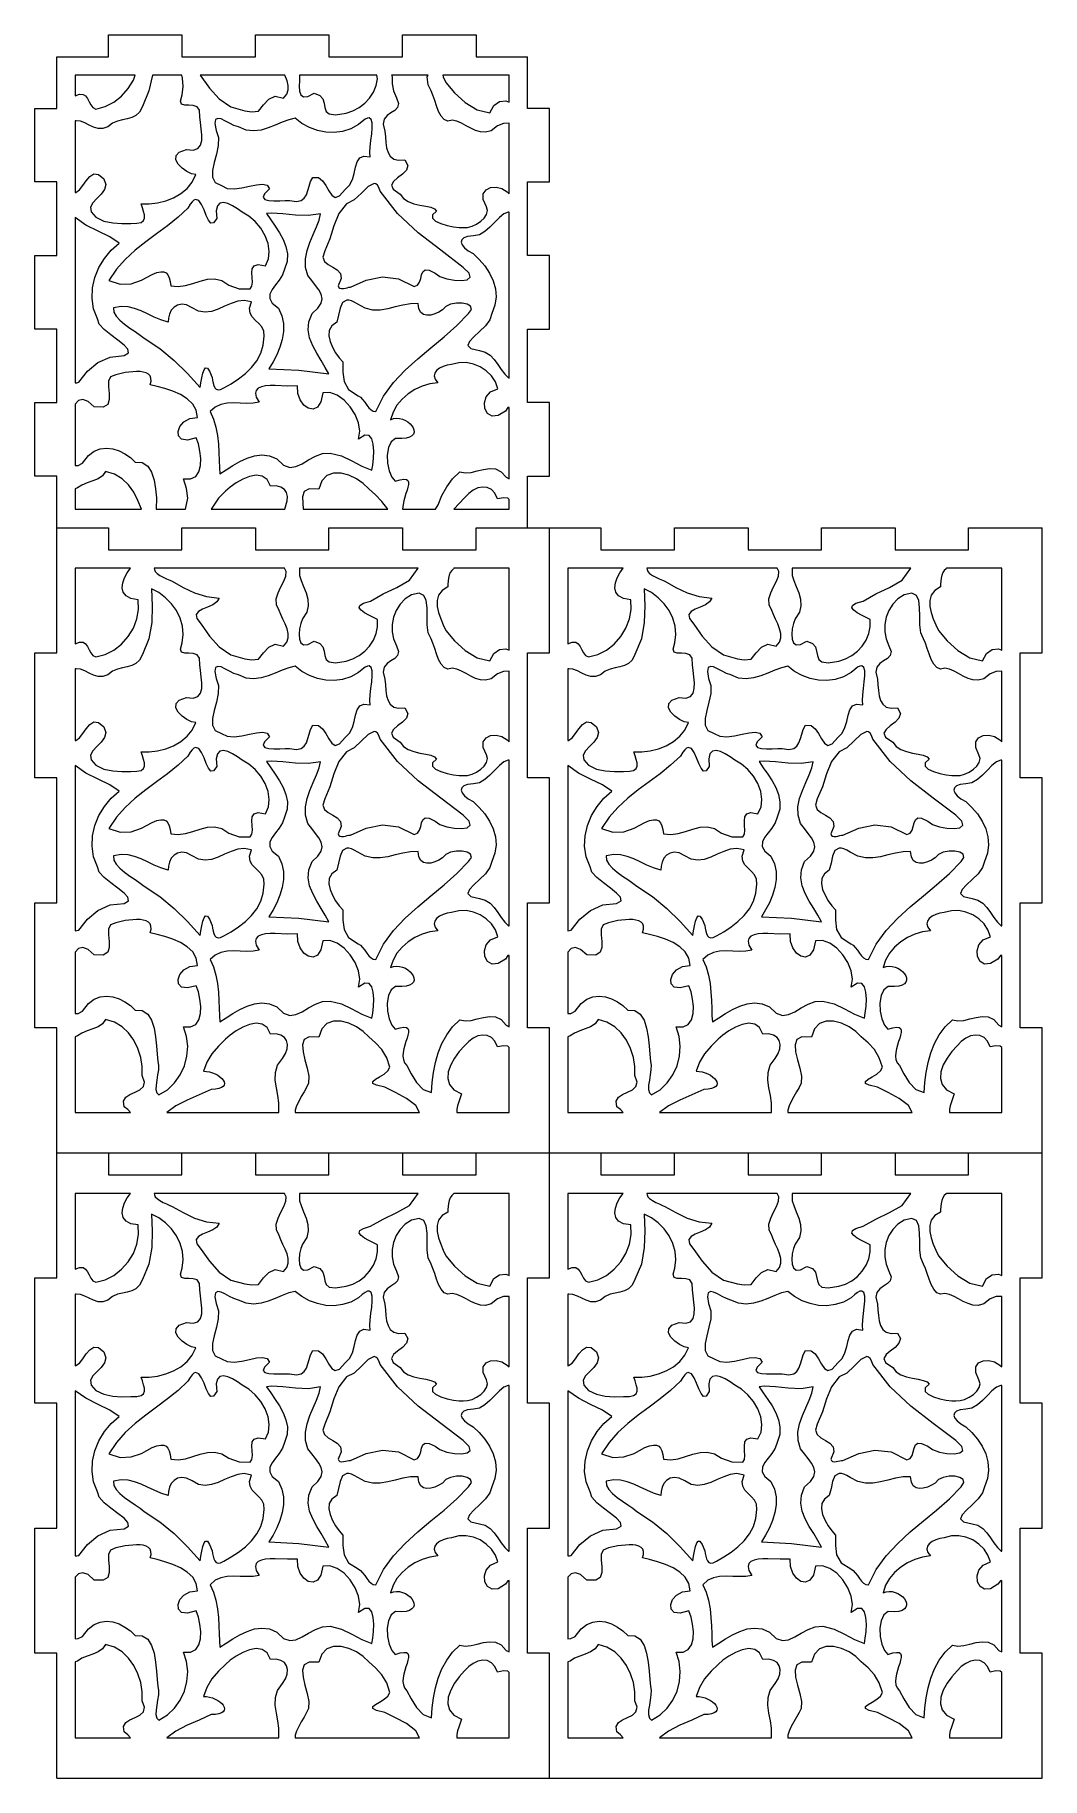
# Model space of a CAD drawing. Header units: millimetres. Extents: x 0 to 274, y 0 to 474.
import ezdxf

# ---------------------------------------------------------------- set-up
doc = ezdxf.new("R2010")
doc.units = ezdxf.units.MM
doc.layers.add('inner', color=7, linetype='CONTINUOUS', lineweight=0)
doc.layers.add('outer', color=7, linetype='CONTINUOUS', lineweight=0)

msp = doc.modelspace()

# ---------------------------------------------------------------- linework, layer by layer
at = {"layer": 'inner'}
for points in [[(27.3, 463), (11, 463), (11, 463), (11, 457.4), (12.14, 457.86), (13.11, 457.83), (13.8, 457.38), (14.32, 456.66), (14.76, 455.81), (15.22, 454.96), (15.81, 454.26), (16.61, 453.84), (19.16, 454.5), (21.51, 455.71), (23.61, 457.36), (25.39, 459.38), (26.79, 461.69), (27.3, 463), (27.3, 463)], [(11, 450.6), (11, 431.1), (11.13, 431.17), (12.12, 431.86), (13.06, 433.01), (14, 434.33), (14.99, 435.49), (16.08, 436.17), (17.32, 436.07), (18.76, 434.88), (19.33, 433.31), (18.98, 431.93), (18.06, 430.68), (16.88, 429.51), (15.81, 428.36), (15.17, 427.17), (15.31, 425.87), (16.57, 424.42), (18.74, 423.38), (21.17, 422.85), (23.67, 422.68), (26.1, 422.75), (27.76, 422.76), (28.88, 423.02), (29.53, 423.52), (29.81, 424.2), (29.8, 425.03), (29.58, 425.98), (29.26, 427), (28.9, 428.05), (31.12, 428.06), (33.38, 428.34), (35.61, 428.9), (37.74, 429.73), (39.69, 430.85), (41.4, 432.27), (42.78, 433.98), (43.79, 435.99), (42.65, 436.24), (41.34, 436.87), (40.06, 437.78), (39, 438.87), (38.39, 440.04), (38.42, 441.16), (39.3, 442.14), (41.23, 442.87), (43.08, 442.69), (44.32, 443.1), (45.05, 444), (45.38, 445.27), (45.42, 446.79), (45.28, 448.45), (45.06, 450.14), (44.87, 451.73), (44.81, 453.53), (44.15, 454.46), (43.1, 454.8), (41.89, 454.84), (40.76, 454.86), (39.93, 455.15), (39.63, 455.99), (40.08, 457.67), (40.38, 459.94), (40.19, 462.19), (40, 463), (32, 463), (31, 458.79), (29.24, 454.54), (28.45, 453.02), (27.48, 452.06), (26.36, 451.49), (25.12, 451.16), (23.81, 450.9), (22.47, 450.56), (21.13, 449.98), (19.83, 448.99), (18.51, 448.51), (17.23, 448.54), (15.98, 448.92), (14.76, 449.48), (13.57, 450.06), (12.38, 450.49), (11.21, 450.6), (11, 450.6)], [(45, 463), (47.52, 459.54), (50.18, 456.61), (53.34, 454.4), (57.15, 453.36), (58.98, 453.11), (60.82, 453.21), (62.21, 454.99), (63.66, 456.52), (65.4, 457.29), (67.67, 456.78), (68.56, 457.84), (68.93, 459.01), (68.91, 460.25), (68.59, 461.54), (68, 463)], [(72, 463), (72.03, 461.53), (71.88, 460.06), (71.97, 458.73), (72.36, 457.71), (73.12, 457.16), (74.3, 457.25), (75.99, 458.15), (77.56, 457.54), (78.34, 456.57), (78.66, 455.41), (78.85, 454.23), (79.22, 453.19), (80.1, 452.49), (81.81, 452.29), (84.68, 452.75), (86.53, 453.33), (88.23, 454.23), (89.76, 455.41), (91.06, 456.83), (92.1, 458.44), (92.84, 460.21), (93.22, 462.08), (93, 463)], [(129, 450), (127.46, 449.93), (125.82, 449.3), (124.14, 447.94), (122.62, 447.55), (121.19, 447.62), (119.84, 448.01), (118.55, 448.62), (117.29, 449.31), (116.05, 449.98), (114.81, 450.51), (113.53, 450.77), (112.31, 450.55), (111.31, 450.99), (110.5, 451.92), (109.83, 453.19), (109.26, 454.67), (108.76, 456.19), (108.27, 457.6), (107.76, 458.76), (107.01, 460.44), (106.73, 462.58), (107, 463), (97, 463), (97.2, 462.72), (97.2, 460.72), (97.58, 458.75), (98.34, 456.87), (98.92, 455.33), (98.69, 454.24), (97.91, 453.45), (96.86, 452.77), (95.81, 452.04), (95, 451.09), (94.72, 449.75), (95.22, 447.85), (95.34, 446.3), (95.48, 444.76), (95.69, 443.31), (96.07, 442.03), (96.69, 440.98), (97.61, 440.24), (98.91, 439.9), (100.67, 440.01), (101.43, 438.5), (101.06, 437.23), (100.01, 436.13), (98.69, 435.13), (97.53, 434.15), (96.97, 433.14), (97.43, 432.01), (99.35, 430.69), (100.27, 429.48), (101.58, 428.65), (103.12, 428.1), (104.74, 427.72), (106.31, 427.44), (107.68, 427.14), (108.7, 426.72), (109.23, 426.09), (108.15, 425.08), (108.16, 424.16), (109, 423.37), (110.42, 422.7), (112.14, 422.17), (113.91, 421.81), (115.45, 421.61), (116.52, 421.59), (117.67, 421.65), (118.92, 421.99), (120.16, 422.55), (121.31, 423.31), (122.25, 424.2), (122.88, 425.19), (123.1, 426.23), (122.82, 427.28), (121.94, 429.26), (121.98, 430.8), (122.72, 431.88), (123.95, 432.48), (125.47, 432.59), (127.06, 432.2), (128.52, 431.28), (129, 430.8)], [(129, 455.7), (129, 463), (111, 463), (111.1, 462.57), (111.82, 461.06), (114.16, 458.24), (117.04, 455.6), (120.3, 453.62), (123.78, 452.81), (124.86, 454.83), (126.36, 455.89), (128.12, 456.05), (129, 455.7)], [(90.95, 451.44), (90.45, 451.37), (89.81, 451.06), (89.01, 450.48), (88.03, 449.61), (85.93, 448.45), (83.72, 447.74), (81.44, 447.45), (79.16, 447.54), (76.9, 448.01), (74.72, 448.81), (72.66, 449.93), (70.78, 451.34), (69.06, 450.92), (67.27, 450.24), (65.41, 449.45), (63.49, 448.7), (61.52, 448.13), (59.5, 447.88), (57.44, 448.11), (55.36, 448.96), (54.17, 449.37), (52.93, 449.99), (51.72, 450.64), (50.64, 451.13), (49.76, 451.3), (49.18, 450.95), (48.99, 449.91), (49.28, 448.01), (49.91, 446.09), (49.84, 443.9), (49.37, 441.59), (48.77, 439.3), (48.32, 437.16), (48.32, 435.31), (49.03, 433.87), (50.75, 433), (52.34, 432.27), (54.23, 432.13), (56.29, 432.4), (58.36, 432.83), (60.3, 433.24), (61.96, 433.39), (63.19, 433.09), (63.85, 432.1), (62.48, 430.75), (62.13, 429.83), (62.58, 429.27), (63.63, 428.98), (65.04, 428.89), (66.6, 428.91), (68.1, 428.95), (69.31, 428.94), (71.13, 428.7), (72.42, 428.94), (73.28, 429.58), (73.85, 430.51), (74.25, 431.64), (74.6, 432.87), (75.01, 434.11), (75.61, 435.26), (77.14, 435.22), (78.29, 434.35), (79.19, 433.01), (79.98, 431.58), (80.76, 430.39), (81.68, 429.81), (82.85, 430.21), (84.4, 431.93), (85.61, 433.11), (86.37, 434.64), (86.86, 436.33), (87.25, 438), (87.7, 439.46), (88.39, 440.54), (89.5, 441.04), (91.19, 440.8), (91.1, 442.04), (91.2, 443.59), (91.4, 445.32), (91.62, 447.07), (91.77, 448.7), (91.77, 450.07), (91.52, 451.03), (90.95, 451.44)], [(92.31, 433.6), (90.69, 432.81), (88.84, 431), (86.83, 429.12), (84.76, 428.08), (82.68, 425.42), (81.36, 422.1), (80.27, 418.57), (78.84, 415.28), (78.36, 413.58), (78.77, 412.4), (79.77, 411.54), (81.03, 410.83), (82.25, 410.08), (83.11, 409.1), (83.3, 407.71), (82.49, 405.73), (82.67, 405.33), (82.99, 405.11), (83.42, 405.03), (83.93, 405.06), (84.46, 405.15), (84.98, 405.26), (85.44, 405.36), (85.82, 405.39), (90.16, 407.3), (94.53, 408.18), (98.89, 407.7), (103.15, 405.56), (104.09, 405.93), (104.63, 406.72), (104.95, 407.72), (105.19, 408.74), (105.54, 409.6), (106.16, 410.09), (107.22, 410.03), (108.87, 409.22), (110.2, 408.34), (112.05, 407.67), (114.11, 407.27), (116.06, 407.17), (117.59, 407.43), (118.39, 408.09), (118.14, 409.19), (116.52, 410.79), (110.39, 415.44), (104.3, 420.17), (98.67, 425.39), (93.95, 431.48), (93.6, 432.46), (93.21, 433.11), (92.78, 433.48), (92.31, 433.6)], [(43.74, 429.25), (43.28, 429.07), (42.77, 428.64), (42.22, 427.93), (41.61, 426.91), (38.94, 424.41), (36.08, 422.11), (33.12, 419.9), (30.15, 417.7), (27.28, 415.42), (24.59, 412.96), (22.18, 410.25), (20.16, 407.18), (23.24, 406.21), (26.17, 406.34), (29.02, 407.31), (31.9, 408.86), (33.2, 409.35), (34.25, 409.58), (35.08, 409.55), (35.71, 409.26), (36.19, 408.74), (36.53, 407.97), (36.78, 406.97), (36.96, 405.74), (38.97, 405.55), (40.97, 405.85), (42.97, 406.43), (44.96, 407.06), (46.94, 407.55), (48.9, 407.67), (50.84, 407.21), (52.77, 405.96), (55.55, 404.96), (58.54, 404.91), (59.05, 405.66), (59.16, 406.75), (59.08, 408), (59, 409.28), (59.13, 410.4), (59.66, 411.21), (60.78, 411.54), (62.7, 411.22), (63.55, 413.07), (63.77, 415.11), (63.44, 417.26), (62.63, 419.4), (61.44, 421.43), (59.94, 423.24), (58.23, 424.74), (56.37, 425.82), (55.11, 426.73), (53.79, 427.53), (52.5, 428.11), (51.32, 428.38), (50.34, 428.21), (49.64, 427.51), (49.32, 426.18), (49.46, 424.1), (48.6, 422.87), (47.86, 422.8), (47.22, 423.58), (46.62, 424.89), (46.02, 426.43), (45.37, 427.88), (44.62, 428.92), (43.74, 429.25)], [(11, 379.4), (11.44, 379.43), (11.92, 379.57), (14.28, 382.53), (17.15, 384.9), (20.49, 386.41), (24.26, 386.81), (25.45, 387.53), (25.33, 388.5), (24.26, 389.67), (22.59, 390.99), (20.67, 392.42), (18.87, 393.89), (17.54, 395.37), (17.03, 396.81), (15.98, 399.53), (15.55, 402.36), (15.68, 405.22), (16.32, 408.03), (17.41, 410.72), (18.92, 413.22), (20.78, 415.44), (22.95, 417.32), (20.44, 419.09), (17.18, 420.6), (13.87, 422.29), (11, 424.3)], [(64.41, 425.55), (62.99, 425.43), (64.15, 423.72), (65.37, 421.98), (66.54, 420.2), (67.55, 418.36), (68.31, 416.46), (68.69, 414.48), (68.61, 412.42), (67.95, 410.25), (67.35, 408.71), (66.44, 407.3), (65.43, 406), (64.52, 404.75), (63.93, 403.54), (63.88, 402.31), (64.58, 401.04), (66.24, 399.69), (67.18, 397.61), (67.63, 395.48), (67.65, 393.33), (67.31, 391.2), (66.68, 389.09), (65.81, 387.04), (64.79, 385.07), (63.67, 383.21), (71.83, 382.83), (79.94, 381.8), (79.01, 383.6), (77.87, 385.48), (76.67, 387.45), (75.58, 389.49), (74.75, 391.59), (74.34, 393.76), (74.5, 395.97), (75.4, 398.24), (77.01, 399.68), (77.88, 401.01), (78.14, 402.26), (77.89, 403.46), (77.26, 404.66), (76.37, 405.88), (75.33, 407.18), (74.27, 408.56), (73.6, 410.79), (73.58, 413.06), (74.04, 415.33), (74.82, 417.57), (75.75, 419.73), (76.65, 421.77), (77.35, 423.66), (77.69, 425.36), (74.42, 424.86), (70.89, 425), (67.44, 425.36), (64.41, 425.55)], [(129, 380.7), (129, 425.8), (128.77, 425.78), (127.56, 425.31), (126.35, 424.33), (125.1, 423.06), (123.8, 421.71), (122.41, 420.5), (120.91, 419.64), (119.28, 419.36), (117.73, 419.17), (116.69, 418.79), (116.12, 418.27), (115.99, 417.63), (116.27, 416.91), (116.91, 416.12), (117.9, 415.31), (119.2, 414.51), (120.87, 412.94), (122.38, 411.16), (123.66, 409.22), (124.64, 407.15), (125.26, 404.98), (125.45, 402.75), (125.15, 400.49), (124.28, 398.24), (123.79, 396.56), (122.56, 394.92), (120.96, 393.34), (119.38, 391.89), (118.21, 390.61), (117.82, 389.53), (118.61, 388.71), (120.96, 388.18), (122.53, 387.74), (123.85, 386.87), (124.96, 385.69), (125.95, 384.36), (126.88, 383), (127.82, 381.75), (128.83, 380.74), (129, 380.7)], [(56.93, 401.81), (55.17, 401.57), (53.39, 400.97), (51.62, 400.2), (49.85, 399.42), (48.08, 398.82), (46.31, 398.57), (44.54, 398.84), (42.78, 399.82), (41.27, 400.56), (39.94, 400.77), (38.8, 400.54), (37.86, 399.96), (37.12, 399.11), (36.61, 398.09), (36.33, 396.98), (36.29, 395.88), (34.3, 396.49), (32.44, 397.28), (30.65, 398.12), (28.91, 398.93), (27.15, 399.6), (25.35, 400.03), (23.45, 400.11), (21.42, 399.74), (21.5, 398.61), (22.1, 397.49), (23.11, 396.39), (24.39, 395.32), (25.82, 394.29), (27.27, 393.3), (28.62, 392.37), (29.74, 391.49), (34.01, 388.71), (37.93, 385.48), (41.56, 381.91), (44.95, 378.12), (45.17, 379.39), (45.42, 380.73), (45.7, 381.97), (46.03, 382.94), (46.44, 383.47), (46.92, 383.41), (47.52, 382.57), (48.23, 380.8), (48.36, 380.07), (48.5, 379.33), (48.69, 378.65), (48.96, 378.06), (49.33, 377.65), (49.84, 377.46), (50.51, 377.56), (51.39, 378), (53.42, 379.15), (55.4, 380.45), (57.26, 381.92), (58.94, 383.56), (60.36, 385.39), (61.45, 387.41), (62.13, 389.62), (62.35, 392.05), (62.31, 393.47), (61.78, 394.59), (60.95, 395.52), (60.01, 396.38), (59.15, 397.29), (58.56, 398.35), (58.43, 399.69), (58.95, 401.42), (56.93, 401.81)], [(84.83, 401.87), (83.65, 401.19), (83.01, 399.68), (82.6, 397.77), (82.11, 395.88), (80.76, 394.89), (80.09, 393.64), (79.97, 392.19), (80.29, 390.64), (80.95, 389.07), (81.82, 387.57), (82.79, 386.21), (83.76, 385.08), (83.76, 382.27), (84.1, 379.73), (85.3, 377.58), (87.93, 375.89), (88.57, 375.46), (89.16, 374.84), (89.74, 374.09), (90.3, 373.32), (90.87, 372.6), (91.45, 372.01), (92.07, 371.65), (92.73, 371.6), (94.88, 375.76), (97.59, 379.46), (100.72, 382.82), (104.14, 385.93), (107.71, 388.92), (111.3, 391.89), (114.78, 394.96), (118, 398.23), (118.74, 399.34), (118.54, 400.19), (117.64, 400.77), (116.28, 401.07), (114.68, 401.08), (113.1, 400.78), (111.77, 400.16), (110.92, 399.22), (109.88, 398.63), (108.78, 398.14), (107.67, 397.82), (106.63, 397.74), (105.7, 397.95), (104.96, 398.51), (104.44, 399.49), (104.23, 400.95), (102.15, 400.88), (100.09, 400.52), (98.04, 400.02), (96, 399.52), (93.97, 399.19), (91.93, 399.19), (89.88, 399.65), (87.82, 400.75), (86.89, 401.3), (86.09, 401.66), (85.41, 401.84), (84.83, 401.87)], [(129, 372.7), (128.63, 372.66), (127.98, 371.71), (125.99, 370.47), (124.36, 370.36), (123.15, 371.08), (122.44, 372.38), (122.29, 373.97), (122.78, 375.58), (123.97, 376.94), (125.94, 377.77), (125.26, 379.63), (124.19, 381.27), (122.78, 382.66), (121.12, 383.75), (119.28, 384.5), (117.33, 384.88), (115.34, 384.84), (113.38, 384.33), (112.16, 384.15), (111.04, 383.81), (110.05, 383.35), (109.27, 382.75), (108.78, 382.05), (108.62, 381.25), (108.88, 380.36), (109.61, 379.4), (107.46, 379.08), (105.37, 378.45), (103.37, 377.55), (101.52, 376.37), (99.88, 374.95), (98.5, 373.3), (97.43, 371.44), (96.72, 369.37), (97.54, 369.67), (98.38, 369.78), (99.21, 369.72), (100.02, 369.51), (100.78, 369.19), (101.47, 368.77), (102.07, 368.27), (102.56, 367.73), (102.91, 367.15), (103.11, 366.57), (103.14, 366), (102.96, 365.47), (102.56, 365.01), (101.92, 364.62), (101.02, 364.35), (99.83, 364.21), (98.12, 364.28), (96.92, 363.37), (96.19, 361.77), (95.88, 359.74), (95.96, 357.54), (96.37, 355.45), (97.08, 353.72), (98.04, 352.64), (99.41, 353.05), (100.41, 353.2), (101.09, 353.13), (101.5, 352.85), (101.67, 352.39), (101.66, 351.78), (101.5, 351.04), (101.25, 350.2), (100.95, 349.28), (100.64, 348.3), (100.37, 347.3), (100.18, 346.3), (100, 345), (109, 345), (109.72, 346.2), (110.73, 348.74), (112.03, 351.11), (113.65, 353.26), (115.64, 355.15), (117.08, 354.87), (118.66, 355.04), (120.32, 355.44), (122.02, 355.86), (123.71, 356.1), (125.34, 355.96), (126.85, 355.23), (128.21, 353.7), (129, 353.3)], [(27.67, 382.46), (24.58, 382.17), (22.06, 381.58), (20.6, 381.03), (20.03, 379.84), (20.01, 378.26), (20.19, 376.52), (20.24, 374.87), (19.81, 373.54), (18.56, 372.79), (16.15, 372.86), (14.46, 374.34), (13.03, 374.85), (11.87, 374.55), (11, 373.6), (11, 356.9), (11.81, 356.94), (12.95, 357.54), (14.59, 359.61), (16.11, 360.79), (17.75, 361.45), (19.47, 361.65), (21.2, 361.46), (22.9, 360.92), (24.51, 360.09), (25.98, 359.04), (27.26, 357.81), (29.23, 357.73), (30.69, 356.76), (31.72, 355.1), (32.42, 352.96), (32.86, 350.56), (33.12, 348.11), (33, 345), (41, 345), (41.58, 348), (41.27, 350.69), (40.44, 353.27), (42.38, 353.24), (43.75, 353.95), (44.61, 355.22), (45.05, 356.9), (45.13, 358.83), (44.92, 360.84), (44.49, 362.77), (43.91, 364.45), (41.5, 363.84), (39.91, 364.08), (39.09, 364.94), (38.96, 366.17), (39.48, 367.53), (40.56, 368.77), (42.17, 369.66), (44.23, 369.95), (43.91, 371.95), (42.94, 373.63), (41.45, 375.03), (39.59, 376.19), (37.51, 377.12), (35.34, 377.85), (33.23, 378.43), (31.33, 378.87), (31.6, 379.84), (31.59, 380.62), (31.35, 381.25), (30.89, 381.73), (30.26, 382.08), (29.5, 382.3), (28.62, 382.43), (27.67, 382.46)], [(65.4, 378.64), (64.01, 378.63), (62.73, 378.53), (61.62, 378.3), (60.75, 377.92), (60.18, 377.34), (59.99, 376.54), (60.23, 375.47), (60.99, 374.11), (59.41, 373.83), (57.69, 373.79), (55.89, 373.85), (54.07, 373.91), (52.28, 373.83), (50.59, 373.5), (49.04, 372.79), (47.7, 371.57), (48.63, 369.55), (49.27, 367.35), (49.68, 365.04), (49.91, 362.71), (50.04, 360.42), (50.11, 358.26), (50.19, 356.31), (50.32, 354.63), (52.06, 355.72), (53.88, 356.87), (55.79, 357.97), (57.75, 358.9), (59.75, 359.56), (61.78, 359.82), (63.82, 359.58), (65.85, 358.73), (67.62, 356.99), (69.33, 356.38), (71.02, 356.61), (72.72, 357.38), (74.47, 358.43), (76.31, 359.45), (78.27, 360.17), (80.37, 360.29), (83.39, 359.52), (86.22, 358.16), (88.95, 356.69), (91.68, 355.6), (91.9, 357.03), (92.09, 358.86), (92.18, 360.83), (92.07, 362.69), (91.69, 364.2), (90.94, 365.1), (89.74, 365.13), (88.01, 364.05), (88.37, 366.2), (88.04, 368.49), (87.14, 370.77), (85.8, 372.89), (84.12, 374.69), (82.24, 376.02), (80.26, 376.74), (78.31, 376.68), (77.79, 374.23), (76.85, 372.8), (75.67, 372.26), (74.38, 372.48), (73.16, 373.35), (72.15, 374.73), (71.52, 376.5), (71.42, 378.53), (68.76, 378.5), (65.4, 378.64)], [(11, 345), (29, 345), (28.05, 347.37), (26.95, 349.62), (25.49, 351.64), (23.72, 353.31), (21.63, 354.57), (19.24, 355.3), (18.4, 354.13), (17.18, 353.31), (15.73, 352.7), (14.22, 352.17), (12.8, 351.59), (11.63, 350.82), (11, 350.6)], [(68, 345), (68.62, 347.31), (68.72, 348.5), (68.48, 349.56), (67.89, 350.42), (66.95, 351.03), (65.68, 351.34), (64.06, 351.3), (63.16, 353.07), (61.84, 354), (60.22, 354.24), (58.41, 353.93), (56.55, 353.19), (54.75, 352.19), (53.15, 351.05), (51.87, 349.92), (49.96, 348.04), (48, 345)], [(96, 345), (94.37, 347.08), (92.68, 348.97), (90.81, 350.58), (89.35, 352.05), (87.5, 353.32), (85.42, 354.27), (83.28, 354.8), (81.23, 354.79), (79.44, 354.15), (78.07, 352.75), (77.28, 350.49), (74.66, 350.57), (73.25, 349.8), (72.78, 348.38), (73, 345)], [(129, 347.7), (128.62, 348.04), (127.44, 348.14), (125.85, 347.85), (125.14, 349.38), (124.19, 350.39), (123.07, 350.94), (121.83, 351.06), (120.53, 350.81), (119.24, 350.21), (118.01, 349.31), (116.9, 348.15), (115.46, 346.56), (114, 345), (129, 345)]]:
    msp.add_lwpolyline(points, close=True, dxfattribs=at)
at = {"layer": 'inner', "color": 7, "linetype": 'CONTINUOUS', "lineweight": 0}
for points in [[(26, 329), (11, 329), (11, 329), (11, 308.4), (12.14, 308.86), (13.11, 308.83), (13.8, 308.38), (14.32, 307.66), (14.76, 306.81), (15.22, 305.96), (15.81, 305.26), (16.61, 304.84), (19.16, 305.5), (21.51, 306.71), (23.61, 308.36), (25.39, 310.38), (26.79, 312.69), (27.75, 315.18), (28.21, 317.79), (28.11, 320.42), (26.13, 320.76), (24.8, 321.47), (24.05, 322.47), (23.79, 323.68), (23.94, 325.02), (24.4, 326.4), (25.1, 327.75), (26, 329), (26, 329)], [(72, 329), (72, 327), (72.46, 325.67), (73.1, 324), (73.77, 322.3), (74.26, 320.56), (74.39, 318.79), (73.96, 317.01), (72.79, 315.22), (72.35, 313.97), (72.03, 312.53), (71.88, 311.06), (71.97, 309.73), (72.36, 308.71), (73.12, 308.16), (74.3, 308.25), (75.99, 309.15), (77.56, 308.54), (78.34, 307.57), (78.66, 306.41), (78.85, 305.23), (79.22, 304.19), (80.1, 303.49), (81.81, 303.29), (84.68, 303.75), (86.53, 304.33), (88.23, 305.23), (89.76, 306.41), (91.06, 307.83), (92.1, 309.44), (92.84, 311.21), (93.22, 313.08), (93.21, 315.02), (92.09, 315.58), (90.85, 316.2), (89.67, 316.86), (88.75, 317.53), (88.26, 318.21), (88.41, 318.87), (89.36, 319.49), (91.31, 320.06), (94.77, 322.03), (98.45, 323.76), (101.89, 325.73), (104.3, 329)], [(129, 306.7), (129, 329), (114, 329), (113.88, 328.85), (113.39, 328.39), (113.01, 327.78), (112.74, 327.06), (112.56, 326.27), (112.44, 325.46), (112.38, 324.65), (112.35, 323.9), (110.77, 322.94), (109.83, 321.69), (109.42, 320.23), (109.45, 318.61), (109.82, 316.92), (110.4, 315.21), (111.1, 313.57), (111.82, 312.06), (114.16, 309.24), (117.04, 306.6), (120.3, 304.62), (123.78, 303.81), (124.86, 305.83), (126.36, 306.89), (128.12, 307.05), (129, 306.7)], [(160, 329), (145, 329), (145, 329), (145, 308.4), (146.14, 308.86), (147.11, 308.83), (147.8, 308.38), (148.32, 307.66), (148.76, 306.81), (149.22, 305.96), (149.81, 305.26), (150.61, 304.84), (153.16, 305.5), (155.51, 306.71), (157.61, 308.36), (159.39, 310.38), (160.79, 312.69), (161.75, 315.18), (162.21, 317.79), (162.11, 320.42), (160.13, 320.76), (158.8, 321.47), (158.05, 322.47), (157.79, 323.68), (157.94, 325.02), (158.4, 326.4), (159.1, 327.75), (160, 329), (160, 329)], [(206, 329), (206, 327), (206.46, 325.67), (207.1, 324), (207.77, 322.3), (208.26, 320.56), (208.39, 318.79), (207.96, 317.01), (206.79, 315.22), (206.35, 313.97), (206.03, 312.53), (205.88, 311.06), (205.97, 309.73), (206.36, 308.71), (207.12, 308.16), (208.3, 308.25), (209.99, 309.15), (211.56, 308.54), (212.34, 307.57), (212.66, 306.41), (212.85, 305.23), (213.22, 304.19), (214.1, 303.49), (215.81, 303.29), (218.68, 303.75), (220.53, 304.33), (222.23, 305.23), (223.76, 306.41), (225.06, 307.83), (226.1, 309.44), (226.84, 311.21), (227.22, 313.08), (227.21, 315.02), (226.09, 315.58), (224.85, 316.2), (223.67, 316.86), (222.75, 317.53), (222.26, 318.21), (222.41, 318.87), (223.36, 319.49), (225.31, 320.06), (228.77, 322.03), (232.45, 323.76), (235.89, 325.73), (238.3, 329)], [(263, 306.7), (263, 329), (248, 329), (247.88, 328.85), (247.39, 328.39), (247.01, 327.78), (246.74, 327.06), (246.56, 326.27), (246.44, 325.46), (246.38, 324.65), (246.35, 323.9), (244.77, 322.94), (243.83, 321.69), (243.42, 320.23), (243.45, 318.61), (243.82, 316.92), (244.4, 315.21), (245.1, 313.57), (245.82, 312.06), (248.16, 309.24), (251.04, 306.6), (254.3, 304.62), (257.78, 303.81), (258.86, 305.83), (260.36, 306.89), (262.12, 307.05), (263, 306.7)], [(129, 301), (127.46, 300.93), (125.82, 300.3), (124.14, 298.94), (122.62, 298.55), (121.19, 298.62), (119.84, 299.01), (118.55, 299.62), (117.29, 300.31), (116.05, 300.98), (114.81, 301.51), (113.53, 301.77), (112.31, 301.55), (111.31, 301.99), (110.5, 302.92), (109.83, 304.19), (109.26, 305.67), (108.76, 307.19), (108.27, 308.6), (107.76, 309.76), (107.01, 311.44), (106.73, 313.58), (106.69, 315.92), (106.68, 318.2), (106.47, 320.18), (105.84, 321.6), (104.57, 322.2), (102.43, 321.74), (100.72, 320.62), (99.34, 319.19), (98.28, 317.52), (97.57, 315.67), (97.2, 313.72), (97.2, 311.72), (97.58, 309.75), (98.34, 307.87), (98.92, 306.33), (98.69, 305.24), (97.91, 304.45), (96.86, 303.77), (95.81, 303.04), (95, 302.09), (94.72, 300.75), (95.22, 298.85), (95.34, 297.3), (95.48, 295.76), (95.69, 294.31), (96.07, 293.03), (96.69, 291.98), (97.61, 291.24), (98.91, 290.9), (100.67, 291.01), (101.43, 289.5), (101.06, 288.23), (100.01, 287.13), (98.69, 286.13), (97.53, 285.15), (96.97, 284.14), (97.43, 283.01), (99.35, 281.69), (100.27, 280.48), (101.58, 279.65), (103.12, 279.1), (104.74, 278.72), (106.31, 278.44), (107.68, 278.14), (108.7, 277.72), (109.23, 277.09), (108.15, 276.08), (108.16, 275.16), (109, 274.37), (110.42, 273.7), (112.14, 273.17), (113.91, 272.81), (115.45, 272.61), (116.52, 272.59), (117.67, 272.65), (118.92, 272.99), (120.16, 273.55), (121.31, 274.31), (122.25, 275.2), (122.88, 276.19), (123.1, 277.23), (122.82, 278.28), (121.94, 280.26), (121.98, 281.8), (122.72, 282.88), (123.95, 283.48), (125.47, 283.59), (127.06, 283.2), (128.52, 282.28), (129, 281.8)], [(263, 301), (261.46, 300.93), (259.82, 300.3), (258.14, 298.94), (256.62, 298.55), (255.19, 298.62), (253.84, 299.01), (252.55, 299.62), (251.29, 300.31), (250.05, 300.98), (248.81, 301.51), (247.53, 301.77), (246.31, 301.55), (245.31, 301.99), (244.5, 302.92), (243.83, 304.19), (243.26, 305.67), (242.76, 307.19), (242.27, 308.6), (241.76, 309.76), (241.01, 311.44), (240.73, 313.58), (240.69, 315.92), (240.68, 318.2), (240.47, 320.18), (239.84, 321.6), (238.57, 322.2), (236.43, 321.74), (234.72, 320.62), (233.34, 319.19), (232.28, 317.52), (231.57, 315.67), (231.2, 313.72), (231.2, 311.72), (231.58, 309.75), (232.34, 307.87), (232.92, 306.33), (232.69, 305.24), (231.91, 304.45), (230.86, 303.77), (229.81, 303.04), (229, 302.09), (228.72, 300.75), (229.22, 298.85), (229.34, 297.3), (229.48, 295.76), (229.69, 294.31), (230.07, 293.03), (230.69, 291.98), (231.61, 291.24), (232.91, 290.9), (234.67, 291.01), (235.43, 289.5), (235.06, 288.23), (234.01, 287.13), (232.69, 286.13), (231.53, 285.15), (230.97, 284.14), (231.43, 283.01), (233.35, 281.69), (234.27, 280.48), (235.58, 279.65), (237.12, 279.1), (238.74, 278.72), (240.31, 278.44), (241.68, 278.14), (242.7, 277.72), (243.23, 277.09), (242.15, 276.08), (242.16, 275.16), (243, 274.37), (244.42, 273.7), (246.14, 273.17), (247.91, 272.81), (249.45, 272.61), (250.52, 272.59), (251.67, 272.65), (252.92, 272.99), (254.16, 273.55), (255.31, 274.31), (256.25, 275.2), (256.88, 276.19), (257.1, 277.23), (256.82, 278.28), (255.94, 280.26), (255.98, 281.8), (256.72, 282.88), (257.95, 283.48), (259.47, 283.59), (261.06, 283.2), (262.52, 282.28), (263, 281.8)], [(11, 230.4), (11.44, 230.43), (11.92, 230.57), (14.28, 233.53), (17.15, 235.9), (20.49, 237.41), (24.26, 237.81), (25.45, 238.53), (25.33, 239.5), (24.26, 240.67), (22.59, 241.99), (20.67, 243.42), (18.87, 244.89), (17.54, 246.37), (17.03, 247.81), (15.98, 250.53), (15.55, 253.36), (15.68, 256.22), (16.32, 259.03), (17.41, 261.72), (18.92, 264.22), (20.78, 266.44), (22.95, 268.32), (20.44, 270.09), (17.18, 271.6), (13.87, 273.29), (11, 275.3)], [(145, 230.4), (145.44, 230.43), (145.92, 230.57), (148.28, 233.53), (151.15, 235.9), (154.49, 237.41), (158.26, 237.81), (159.45, 238.53), (159.33, 239.5), (158.26, 240.67), (156.59, 241.99), (154.67, 243.42), (152.87, 244.89), (151.54, 246.37), (151.03, 247.81), (149.98, 250.53), (149.55, 253.36), (149.68, 256.22), (150.32, 259.03), (151.41, 261.72), (152.92, 264.22), (154.78, 266.44), (156.95, 268.32), (154.44, 270.09), (151.18, 271.6), (147.87, 273.29), (145, 275.3)], [(27.67, 233.46), (24.58, 233.17), (22.06, 232.58), (20.6, 232.03), (20.03, 230.84), (20.01, 229.26), (20.19, 227.52), (20.24, 225.87), (19.81, 224.54), (18.56, 223.79), (16.15, 223.86), (14.46, 225.34), (13.03, 225.85), (11.87, 225.55), (11, 224.6), (11, 207.9), (11.81, 207.94), (12.95, 208.54), (14.59, 210.61), (16.11, 211.79), (17.75, 212.45), (19.47, 212.65), (21.2, 212.46), (22.9, 211.92), (24.51, 211.09), (25.98, 210.04), (27.26, 208.81), (29.23, 208.73), (30.69, 207.76), (31.72, 206.1), (32.42, 203.96), (32.86, 201.56), (33.12, 199.11), (33.3, 196.82), (33.47, 194.9), (33.65, 193.88), (33.59, 192.62), (33.39, 191.24), (33.15, 189.82), (32.96, 188.46), (32.93, 187.27), (33.15, 186.34), (33.74, 185.77), (36.06, 187.18), (38.02, 189.02), (39.57, 191.22), (40.7, 193.67), (41.38, 196.3), (41.58, 199), (41.27, 201.69), (40.44, 204.27), (42.38, 204.24), (43.75, 204.95), (44.61, 206.22), (45.05, 207.9), (45.13, 209.83), (44.92, 211.84), (44.49, 213.77), (43.91, 215.45), (41.5, 214.84), (39.91, 215.08), (39.09, 215.94), (38.96, 217.17), (39.48, 218.53), (40.56, 219.77), (42.17, 220.66), (44.23, 220.95), (43.91, 222.95), (42.94, 224.63), (41.45, 226.03), (39.59, 227.19), (37.51, 228.12), (35.34, 228.85), (33.23, 229.43), (31.33, 229.87), (31.6, 230.84), (31.59, 231.62), (31.35, 232.25), (30.89, 232.73), (30.26, 233.08), (29.5, 233.3), (28.62, 233.43), (27.67, 233.46)], [(129, 223.7), (128.63, 223.66), (127.98, 222.71), (125.99, 221.47), (124.36, 221.36), (123.15, 222.08), (122.44, 223.38), (122.29, 224.97), (122.78, 226.58), (123.97, 227.94), (125.94, 228.77), (125.26, 230.63), (124.19, 232.27), (122.78, 233.66), (121.12, 234.75), (119.28, 235.5), (117.33, 235.88), (115.34, 235.84), (113.38, 235.33), (112.16, 235.15), (111.04, 234.81), (110.05, 234.35), (109.27, 233.75), (108.78, 233.05), (108.62, 232.25), (108.88, 231.36), (109.61, 230.4), (107.46, 230.08), (105.37, 229.45), (103.37, 228.55), (101.52, 227.37), (99.88, 225.95), (98.5, 224.3), (97.43, 222.44), (96.72, 220.37), (97.54, 220.67), (98.38, 220.78), (99.21, 220.72), (100.02, 220.51), (100.78, 220.19), (101.47, 219.77), (102.07, 219.27), (102.56, 218.73), (102.91, 218.15), (103.11, 217.57), (103.14, 217), (102.96, 216.47), (102.56, 216.01), (101.92, 215.62), (101.02, 215.35), (99.83, 215.21), (98.12, 215.28), (96.92, 214.37), (96.19, 212.77), (95.88, 210.74), (95.96, 208.54), (96.37, 206.45), (97.08, 204.72), (98.04, 203.64), (99.41, 204.05), (100.41, 204.2), (101.09, 204.13), (101.5, 203.85), (101.67, 203.39), (101.66, 202.78), (101.5, 202.04), (101.25, 201.2), (100.95, 200.28), (100.64, 199.3), (100.37, 198.3), (100.18, 197.3), (100.12, 196.32), (100.24, 195.39), (100.57, 194.53), (101.16, 193.77), (102.37, 191.53), (103.82, 189.17), (105.64, 187.26), (107.91, 186.41), (108.1, 189.1), (108.44, 191.83), (108.97, 194.55), (109.72, 197.2), (110.73, 199.74), (112.03, 202.11), (113.65, 204.26), (115.64, 206.15), (117.08, 205.87), (118.66, 206.04), (120.32, 206.44), (122.02, 206.86), (123.71, 207.1), (125.34, 206.96), (126.85, 206.23), (128.21, 204.7), (129, 204.3)], [(161.67, 233.46), (158.58, 233.17), (156.06, 232.58), (154.6, 232.03), (154.03, 230.84), (154.01, 229.26), (154.19, 227.52), (154.24, 225.87), (153.81, 224.54), (152.56, 223.79), (150.15, 223.86), (148.46, 225.34), (147.03, 225.85), (145.87, 225.55), (145, 224.6), (145, 207.9), (145.81, 207.94), (146.95, 208.54), (148.59, 210.61), (150.11, 211.79), (151.75, 212.45), (153.47, 212.65), (155.2, 212.46), (156.9, 211.92), (158.51, 211.09), (159.98, 210.04), (161.26, 208.81), (163.23, 208.73), (164.69, 207.76), (165.72, 206.1), (166.42, 203.96), (166.86, 201.56), (167.12, 199.11), (167.3, 196.82), (167.47, 194.9), (167.65, 193.88), (167.59, 192.62), (167.39, 191.24), (167.15, 189.82), (166.96, 188.46), (166.93, 187.27), (167.15, 186.34), (167.74, 185.77), (170.06, 187.18), (172.02, 189.02), (173.57, 191.22), (174.7, 193.67), (175.38, 196.3), (175.58, 199), (175.27, 201.69), (174.44, 204.27), (176.38, 204.24), (177.75, 204.95), (178.61, 206.22), (179.05, 207.9), (179.13, 209.83), (178.92, 211.84), (178.49, 213.77), (177.91, 215.45), (175.5, 214.84), (173.91, 215.08), (173.09, 215.94), (172.96, 217.17), (173.48, 218.53), (174.56, 219.77), (176.17, 220.66), (178.23, 220.95), (177.91, 222.95), (176.94, 224.63), (175.45, 226.03), (173.59, 227.19), (171.51, 228.12), (169.34, 228.85), (167.23, 229.43), (165.33, 229.87), (165.6, 230.84), (165.59, 231.62), (165.35, 232.25), (164.89, 232.73), (164.26, 233.08), (163.5, 233.3), (162.62, 233.43), (161.67, 233.46)], [(263, 223.7), (262.63, 223.66), (261.98, 222.71), (259.99, 221.47), (258.36, 221.36), (257.15, 222.08), (256.44, 223.38), (256.29, 224.97), (256.78, 226.58), (257.97, 227.94), (259.94, 228.77), (259.26, 230.63), (258.19, 232.27), (256.78, 233.66), (255.12, 234.75), (253.28, 235.5), (251.33, 235.88), (249.34, 235.84), (247.38, 235.33), (246.16, 235.15), (245.04, 234.81), (244.05, 234.35), (243.27, 233.75), (242.78, 233.05), (242.62, 232.25), (242.88, 231.36), (243.61, 230.4), (241.46, 230.08), (239.37, 229.45), (237.37, 228.55), (235.52, 227.37), (233.88, 225.95), (232.5, 224.3), (231.43, 222.44), (230.72, 220.37), (231.54, 220.67), (232.38, 220.78), (233.21, 220.72), (234.02, 220.51), (234.78, 220.19), (235.47, 219.77), (236.07, 219.27), (236.56, 218.73), (236.91, 218.15), (237.11, 217.57), (237.14, 217), (236.96, 216.47), (236.56, 216.01), (235.92, 215.62), (235.02, 215.35), (233.83, 215.21), (232.12, 215.28), (230.92, 214.37), (230.19, 212.77), (229.88, 210.74), (229.96, 208.54), (230.37, 206.45), (231.08, 204.72), (232.04, 203.64), (233.41, 204.05), (234.41, 204.2), (235.09, 204.13), (235.5, 203.85), (235.67, 203.39), (235.66, 202.78), (235.5, 202.04), (235.25, 201.2), (234.95, 200.28), (234.64, 199.3), (234.37, 198.3), (234.18, 197.3), (234.12, 196.32), (234.24, 195.39), (234.57, 194.53), (235.16, 193.77), (236.37, 191.53), (237.82, 189.17), (239.64, 187.26), (241.91, 186.41), (242.1, 189.1), (242.44, 191.83), (242.97, 194.55), (243.72, 197.2), (244.73, 199.74), (246.03, 202.11), (247.65, 204.26), (249.64, 206.15), (251.08, 205.87), (252.66, 206.04), (254.32, 206.44), (256.02, 206.86), (257.71, 207.1), (259.34, 206.96), (260.85, 206.23), (262.21, 204.7), (263, 204.3)], [(11, 181), (26, 181), (25.31, 181.76), (24.32, 182.55), (24.11, 184.08), (24.73, 185.13), (25.87, 185.89), (27.25, 186.51), (28.56, 187.16), (29.52, 188.03), (29.82, 189.27), (29.16, 191.05), (29.18, 193.49), (28.8, 195.96), (28.05, 198.37), (26.95, 200.62), (25.49, 202.64), (23.72, 204.31), (21.63, 205.57), (19.24, 206.3), (18.4, 205.13), (17.18, 204.31), (15.73, 203.7), (14.22, 203.17), (12.8, 202.59), (11.63, 201.82), (11, 201.6)], [(35.9, 181), (66.4, 181), (66.4, 183.6), (66.11, 185.61), (65.69, 187.7), (65.39, 189.82), (65.44, 191.89), (66.03, 193.87), (67.38, 195.7), (68.17, 197.02), (68.62, 198.31), (68.72, 199.5), (68.48, 200.56), (67.89, 201.42), (66.95, 202.03), (65.68, 202.34), (64.06, 202.3), (63.16, 204.07), (61.84, 205), (60.22, 205.24), (58.41, 204.93), (56.55, 204.19), (54.75, 203.19), (53.15, 202.05), (51.87, 200.92), (49.96, 199.04), (48.17, 196.96), (46.75, 194.67), (45.9, 192.19), (46.73, 192.16), (47.54, 192.03), (48.33, 191.8), (49.07, 191.5), (49.75, 191.13), (50.35, 190.72), (50.85, 190.27), (51.24, 189.8), (51.49, 189.34), (51.59, 188.88), (51.51, 188.45), (51.25, 188.07), (50.78, 187.75), (50.09, 187.49), (49.16, 187.33), (47.96, 187.27), (44.74, 185.8), (41.46, 184.38), (38.32, 182.77), (35.9, 181)], [(70.8, 181), (104.6, 181), (103.64, 182.87), (101.09, 184.83), (98.08, 186.42), (95.23, 187.87), (92.92, 188.39), (91.93, 188.91), (91.94, 189.45), (92.65, 190.03), (93.77, 190.69), (94.99, 191.44), (96.02, 192.3), (96.54, 193.3), (95.71, 195.87), (94.37, 198.08), (92.68, 199.97), (90.81, 201.58), (89.35, 203.05), (87.5, 204.32), (85.42, 205.27), (83.28, 205.8), (81.23, 205.79), (79.44, 205.15), (78.07, 203.75), (77.28, 201.49), (74.66, 201.57), (73.25, 200.8), (72.78, 199.38), (72.95, 197.48), (73.48, 195.31), (74.1, 193.04), (74.51, 190.85), (74.43, 188.94), (73.9, 187.83), (73.22, 186.6), (72.48, 185.3), (71.77, 184), (71.19, 182.76), (70.84, 181.65), (70.8, 181)], [(145, 181), (160, 181), (159.31, 181.76), (158.32, 182.55), (158.11, 184.08), (158.73, 185.13), (159.87, 185.89), (161.25, 186.51), (162.56, 187.16), (163.52, 188.03), (163.82, 189.27), (163.16, 191.05), (163.18, 193.49), (162.8, 195.96), (162.05, 198.37), (160.95, 200.62), (159.49, 202.64), (157.72, 204.31), (155.63, 205.57), (153.24, 206.3), (152.4, 205.13), (151.18, 204.31), (149.73, 203.7), (148.22, 203.17), (146.8, 202.59), (145.63, 201.82), (145, 201.6)], [(169.9, 181), (200.4, 181), (200.4, 183.6), (200.11, 185.61), (199.69, 187.7), (199.39, 189.82), (199.44, 191.89), (200.03, 193.87), (201.38, 195.7), (202.17, 197.02), (202.62, 198.31), (202.72, 199.5), (202.48, 200.56), (201.89, 201.42), (200.95, 202.03), (199.68, 202.34), (198.06, 202.3), (197.16, 204.07), (195.84, 205), (194.22, 205.24), (192.41, 204.93), (190.55, 204.19), (188.75, 203.19), (187.15, 202.05), (185.87, 200.92), (183.96, 199.04), (182.17, 196.96), (180.75, 194.67), (179.9, 192.19), (180.73, 192.16), (181.54, 192.03), (182.33, 191.8), (183.07, 191.5), (183.75, 191.13), (184.35, 190.72), (184.85, 190.27), (185.24, 189.8), (185.49, 189.34), (185.59, 188.88), (185.51, 188.45), (185.25, 188.07), (184.78, 187.75), (184.09, 187.49), (183.16, 187.33), (181.96, 187.27), (178.74, 185.8), (175.46, 184.38), (172.32, 182.77), (169.9, 181)], [(204.8, 181), (238.6, 181), (237.64, 182.87), (235.09, 184.83), (232.08, 186.42), (229.23, 187.87), (226.92, 188.39), (225.93, 188.91), (225.94, 189.45), (226.65, 190.03), (227.77, 190.69), (228.99, 191.44), (230.02, 192.3), (230.54, 193.3), (229.71, 195.87), (228.37, 198.08), (226.68, 199.97), (224.81, 201.58), (223.35, 203.05), (221.5, 204.32), (219.42, 205.27), (217.28, 205.8), (215.23, 205.79), (213.44, 205.15), (212.07, 203.75), (211.28, 201.49), (208.66, 201.57), (207.25, 200.8), (206.78, 199.38), (206.95, 197.48), (207.48, 195.31), (208.1, 193.04), (208.51, 190.85), (208.43, 188.94), (207.9, 187.83), (207.22, 186.6), (206.48, 185.3), (205.77, 184), (205.19, 182.76), (204.84, 181.65), (204.8, 181)], [(129, 198.7), (128.62, 199.04), (127.44, 199.14), (125.85, 198.85), (125.14, 200.38), (124.19, 201.39), (123.07, 201.94), (121.83, 202.06), (120.53, 201.81), (119.24, 201.21), (118.01, 200.31), (116.9, 199.15), (115.46, 197.56), (114.16, 195.79), (113.12, 193.91), (112.46, 192.03), (112.31, 190.21), (112.77, 188.56), (113.98, 187.15), (116.06, 186.06), (115.72, 184.99), (115.32, 183.9), (114.98, 182.84), (114.8, 181.9), (114.8, 181), (129, 181)], [(263, 198.7), (262.62, 199.04), (261.44, 199.14), (259.85, 198.85), (259.14, 200.38), (258.19, 201.39), (257.07, 201.94), (255.83, 202.06), (254.53, 201.81), (253.24, 201.21), (252.01, 200.31), (250.9, 199.15), (249.46, 197.56), (248.16, 195.79), (247.12, 193.91), (246.46, 192.03), (246.31, 190.21), (246.77, 188.56), (247.98, 187.15), (250.06, 186.06), (249.72, 184.99), (249.32, 183.9), (248.98, 182.84), (248.8, 181.9), (248.8, 181), (263, 181)], [(26, 159), (11, 159), (11, 159), (11, 138.4), (12.14, 138.86), (13.11, 138.83), (13.8, 138.38), (14.32, 137.66), (14.76, 136.81), (15.22, 135.96), (15.81, 135.26), (16.61, 134.84), (19.16, 135.5), (21.51, 136.71), (23.61, 138.36), (25.39, 140.38), (26.79, 142.69), (27.75, 145.18), (28.21, 147.79), (28.11, 150.42), (26.13, 150.76), (24.8, 151.47), (24.05, 152.47), (23.79, 153.68), (23.94, 155.02), (24.4, 156.4), (25.1, 157.75), (26, 159), (26, 159)], [(72, 159), (72, 157), (72.46, 155.67), (73.1, 154), (73.77, 152.3), (74.26, 150.56), (74.39, 148.79), (73.96, 147.01), (72.79, 145.22), (72.35, 143.97), (72.03, 142.53), (71.88, 141.06), (71.97, 139.73), (72.36, 138.71), (73.12, 138.16), (74.3, 138.25), (75.99, 139.15), (77.56, 138.54), (78.34, 137.57), (78.66, 136.41), (78.85, 135.23), (79.22, 134.19), (80.1, 133.49), (81.81, 133.29), (84.68, 133.75), (86.53, 134.33), (88.23, 135.23), (89.76, 136.41), (91.06, 137.83), (92.1, 139.44), (92.84, 141.21), (93.22, 143.08), (93.21, 145.02), (92.09, 145.58), (90.85, 146.2), (89.67, 146.86), (88.75, 147.53), (88.26, 148.21), (88.41, 148.87), (89.36, 149.49), (91.31, 150.06), (94.77, 152.03), (98.45, 153.76), (101.89, 155.73), (104.3, 159)], [(129, 136.7), (129, 159), (114, 159), (113.88, 158.85), (113.39, 158.39), (113.01, 157.78), (112.74, 157.06), (112.56, 156.27), (112.44, 155.46), (112.38, 154.65), (112.35, 153.9), (110.77, 152.94), (109.83, 151.69), (109.42, 150.23), (109.45, 148.61), (109.82, 146.92), (110.4, 145.21), (111.1, 143.57), (111.82, 142.06), (114.16, 139.24), (117.04, 136.6), (120.3, 134.62), (123.78, 133.81), (124.86, 135.83), (126.36, 136.89), (128.12, 137.05), (129, 136.7)], [(160, 159), (145, 159), (145, 159), (145, 138.4), (146.14, 138.86), (147.11, 138.83), (147.8, 138.38), (148.32, 137.66), (148.76, 136.81), (149.22, 135.96), (149.81, 135.26), (150.61, 134.84), (153.16, 135.5), (155.51, 136.71), (157.61, 138.36), (159.39, 140.38), (160.79, 142.69), (161.75, 145.18), (162.21, 147.79), (162.11, 150.42), (160.13, 150.76), (158.8, 151.47), (158.05, 152.47), (157.79, 153.68), (157.94, 155.02), (158.4, 156.4), (159.1, 157.75), (160, 159), (160, 159)], [(206, 159), (206, 157), (206.46, 155.67), (207.1, 154), (207.77, 152.3), (208.26, 150.56), (208.39, 148.79), (207.96, 147.01), (206.79, 145.22), (206.35, 143.97), (206.03, 142.53), (205.88, 141.06), (205.97, 139.73), (206.36, 138.71), (207.12, 138.16), (208.3, 138.25), (209.99, 139.15), (211.56, 138.54), (212.34, 137.57), (212.66, 136.41), (212.85, 135.23), (213.22, 134.19), (214.1, 133.49), (215.81, 133.29), (218.68, 133.75), (220.53, 134.33), (222.23, 135.23), (223.76, 136.41), (225.06, 137.83), (226.1, 139.44), (226.84, 141.21), (227.22, 143.08), (227.21, 145.02), (226.09, 145.58), (224.85, 146.2), (223.67, 146.86), (222.75, 147.53), (222.26, 148.21), (222.41, 148.87), (223.36, 149.49), (225.31, 150.06), (228.77, 152.03), (232.45, 153.76), (235.89, 155.73), (238.3, 159)], [(263, 136.7), (263, 159), (248, 159), (247.88, 158.85), (247.39, 158.39), (247.01, 157.78), (246.74, 157.06), (246.56, 156.27), (246.44, 155.46), (246.38, 154.65), (246.35, 153.9), (244.77, 152.94), (243.83, 151.69), (243.42, 150.23), (243.45, 148.61), (243.82, 146.92), (244.4, 145.21), (245.1, 143.57), (245.82, 142.06), (248.16, 139.24), (251.04, 136.6), (254.3, 134.62), (257.78, 133.81), (258.86, 135.83), (260.36, 136.89), (262.12, 137.05), (263, 136.7)], [(129, 131), (127.46, 130.93), (125.82, 130.3), (124.14, 128.94), (122.62, 128.55), (121.19, 128.62), (119.84, 129.01), (118.55, 129.62), (117.29, 130.31), (116.05, 130.98), (114.81, 131.51), (113.53, 131.77), (112.31, 131.55), (111.31, 131.99), (110.5, 132.92), (109.83, 134.19), (109.26, 135.67), (108.76, 137.19), (108.27, 138.6), (107.76, 139.76), (107.01, 141.44), (106.73, 143.58), (106.69, 145.92), (106.68, 148.2), (106.47, 150.18), (105.84, 151.6), (104.57, 152.2), (102.43, 151.74), (100.72, 150.62), (99.34, 149.19), (98.28, 147.52), (97.57, 145.67), (97.2, 143.72), (97.2, 141.72), (97.58, 139.75), (98.34, 137.87), (98.92, 136.33), (98.69, 135.24), (97.91, 134.45), (96.86, 133.77), (95.81, 133.04), (95, 132.09), (94.72, 130.75), (95.22, 128.85), (95.34, 127.3), (95.48, 125.76), (95.69, 124.31), (96.07, 123.03), (96.69, 121.98), (97.61, 121.24), (98.91, 120.9), (100.67, 121.01), (101.43, 119.5), (101.06, 118.23), (100.01, 117.13), (98.69, 116.13), (97.53, 115.15), (96.97, 114.14), (97.43, 113.01), (99.35, 111.69), (100.27, 110.48), (101.58, 109.65), (103.12, 109.1), (104.74, 108.72), (106.31, 108.44), (107.68, 108.14), (108.7, 107.72), (109.23, 107.09), (108.15, 106.08), (108.16, 105.16), (109, 104.37), (110.42, 103.7), (112.14, 103.17), (113.91, 102.81), (115.45, 102.61), (116.52, 102.59), (117.67, 102.65), (118.92, 102.99), (120.16, 103.55), (121.31, 104.31), (122.25, 105.2), (122.88, 106.19), (123.1, 107.23), (122.82, 108.28), (121.94, 110.26), (121.98, 111.8), (122.72, 112.88), (123.95, 113.48), (125.47, 113.59), (127.06, 113.2), (128.52, 112.28), (129, 111.8)], [(263, 131), (261.46, 130.93), (259.82, 130.3), (258.14, 128.94), (256.62, 128.55), (255.19, 128.62), (253.84, 129.01), (252.55, 129.62), (251.29, 130.31), (250.05, 130.98), (248.81, 131.51), (247.53, 131.77), (246.31, 131.55), (245.31, 131.99), (244.5, 132.92), (243.83, 134.19), (243.26, 135.67), (242.76, 137.19), (242.27, 138.6), (241.76, 139.76), (241.01, 141.44), (240.73, 143.58), (240.69, 145.92), (240.68, 148.2), (240.47, 150.18), (239.84, 151.6), (238.57, 152.2), (236.43, 151.74), (234.72, 150.62), (233.34, 149.19), (232.28, 147.52), (231.57, 145.67), (231.2, 143.72), (231.2, 141.72), (231.58, 139.75), (232.34, 137.87), (232.92, 136.33), (232.69, 135.24), (231.91, 134.45), (230.86, 133.77), (229.81, 133.04), (229, 132.09), (228.72, 130.75), (229.22, 128.85), (229.34, 127.3), (229.48, 125.76), (229.69, 124.31), (230.07, 123.03), (230.69, 121.98), (231.61, 121.24), (232.91, 120.9), (234.67, 121.01), (235.43, 119.5), (235.06, 118.23), (234.01, 117.13), (232.69, 116.13), (231.53, 115.15), (230.97, 114.14), (231.43, 113.01), (233.35, 111.69), (234.27, 110.48), (235.58, 109.65), (237.12, 109.1), (238.74, 108.72), (240.31, 108.44), (241.68, 108.14), (242.7, 107.72), (243.23, 107.09), (242.15, 106.08), (242.16, 105.16), (243, 104.37), (244.42, 103.7), (246.14, 103.17), (247.91, 102.81), (249.45, 102.61), (250.52, 102.59), (251.67, 102.65), (252.92, 102.99), (254.16, 103.55), (255.31, 104.31), (256.25, 105.2), (256.88, 106.19), (257.1, 107.23), (256.82, 108.28), (255.94, 110.26), (255.98, 111.8), (256.72, 112.88), (257.95, 113.48), (259.47, 113.59), (261.06, 113.2), (262.52, 112.28), (263, 111.8)], [(11, 60.4), (11.44, 60.43), (11.92, 60.57), (14.28, 63.53), (17.15, 65.9), (20.49, 67.41), (24.26, 67.81), (25.45, 68.53), (25.33, 69.5), (24.26, 70.67), (22.59, 71.99), (20.67, 73.42), (18.87, 74.89), (17.54, 76.37), (17.03, 77.81), (15.98, 80.53), (15.55, 83.36), (15.68, 86.22), (16.32, 89.03), (17.41, 91.72), (18.92, 94.22), (20.78, 96.44), (22.95, 98.32), (20.44, 100.09), (17.18, 101.6), (13.87, 103.29), (11, 105.3)], [(145, 60.4), (145.44, 60.43), (145.92, 60.57), (148.28, 63.53), (151.15, 65.9), (154.49, 67.41), (158.26, 67.81), (159.45, 68.53), (159.33, 69.5), (158.26, 70.67), (156.59, 71.99), (154.67, 73.42), (152.87, 74.89), (151.54, 76.37), (151.03, 77.81), (149.98, 80.53), (149.55, 83.36), (149.68, 86.22), (150.32, 89.03), (151.41, 91.72), (152.92, 94.22), (154.78, 96.44), (156.95, 98.32), (154.44, 100.09), (151.18, 101.6), (147.87, 103.29), (145, 105.3)], [(27.67, 63.46), (24.58, 63.17), (22.06, 62.58), (20.6, 62.03), (20.03, 60.84), (20.01, 59.26), (20.19, 57.52), (20.24, 55.87), (19.81, 54.54), (18.56, 53.79), (16.15, 53.86), (14.46, 55.34), (13.03, 55.85), (11.87, 55.55), (11, 54.6), (11, 37.9), (11.81, 37.94), (12.95, 38.54), (14.59, 40.61), (16.11, 41.79), (17.75, 42.45), (19.47, 42.65), (21.2, 42.46), (22.9, 41.92), (24.51, 41.09), (25.98, 40.04), (27.26, 38.81), (29.23, 38.73), (30.69, 37.76), (31.72, 36.1), (32.42, 33.96), (32.86, 31.56), (33.12, 29.11), (33.3, 26.82), (33.47, 24.9), (33.65, 23.88), (33.59, 22.62), (33.39, 21.24), (33.15, 19.82), (32.96, 18.46), (32.93, 17.27), (33.15, 16.34), (33.74, 15.77), (36.06, 17.18), (38.02, 19.02), (39.57, 21.22), (40.7, 23.67), (41.38, 26.3), (41.58, 29), (41.27, 31.69), (40.44, 34.27), (42.38, 34.24), (43.75, 34.95), (44.61, 36.22), (45.05, 37.9), (45.13, 39.83), (44.92, 41.84), (44.49, 43.77), (43.91, 45.45), (41.5, 44.84), (39.91, 45.08), (39.09, 45.94), (38.96, 47.17), (39.48, 48.53), (40.56, 49.77), (42.17, 50.66), (44.23, 50.95), (43.91, 52.95), (42.94, 54.63), (41.45, 56.03), (39.59, 57.19), (37.51, 58.12), (35.34, 58.85), (33.23, 59.43), (31.33, 59.87), (31.6, 60.84), (31.59, 61.62), (31.35, 62.25), (30.89, 62.73), (30.26, 63.08), (29.5, 63.3), (28.62, 63.43), (27.67, 63.46)], [(129, 53.7), (128.63, 53.66), (127.98, 52.71), (125.99, 51.47), (124.36, 51.36), (123.15, 52.08), (122.44, 53.38), (122.29, 54.97), (122.78, 56.58), (123.97, 57.94), (125.94, 58.77), (125.26, 60.63), (124.19, 62.27), (122.78, 63.66), (121.12, 64.75), (119.28, 65.5), (117.33, 65.88), (115.34, 65.84), (113.38, 65.33), (112.16, 65.15), (111.04, 64.81), (110.05, 64.35), (109.27, 63.75), (108.78, 63.05), (108.62, 62.25), (108.88, 61.36), (109.61, 60.4), (107.46, 60.08), (105.37, 59.45), (103.37, 58.55), (101.52, 57.37), (99.88, 55.95), (98.5, 54.3), (97.43, 52.44), (96.72, 50.37), (97.54, 50.67), (98.38, 50.78), (99.21, 50.72), (100.02, 50.51), (100.78, 50.19), (101.47, 49.77), (102.07, 49.27), (102.56, 48.73), (102.91, 48.15), (103.11, 47.57), (103.14, 47), (102.96, 46.47), (102.56, 46.01), (101.92, 45.62), (101.02, 45.35), (99.83, 45.21), (98.12, 45.28), (96.92, 44.37), (96.19, 42.77), (95.88, 40.74), (95.96, 38.54), (96.37, 36.45), (97.08, 34.72), (98.04, 33.64), (99.41, 34.05), (100.41, 34.2), (101.09, 34.13), (101.5, 33.85), (101.67, 33.39), (101.66, 32.78), (101.5, 32.04), (101.25, 31.2), (100.95, 30.28), (100.64, 29.3), (100.37, 28.3), (100.18, 27.3), (100.12, 26.32), (100.24, 25.39), (100.57, 24.53), (101.16, 23.77), (102.37, 21.53), (103.82, 19.17), (105.64, 17.26), (107.91, 16.41), (108.1, 19.1), (108.44, 21.83), (108.97, 24.55), (109.72, 27.2), (110.73, 29.74), (112.03, 32.11), (113.65, 34.26), (115.64, 36.15), (117.08, 35.87), (118.66, 36.04), (120.32, 36.44), (122.02, 36.86), (123.71, 37.1), (125.34, 36.96), (126.85, 36.23), (128.21, 34.7), (129, 34.3)], [(161.67, 63.46), (158.58, 63.17), (156.06, 62.58), (154.6, 62.03), (154.03, 60.84), (154.01, 59.26), (154.19, 57.52), (154.24, 55.87), (153.81, 54.54), (152.56, 53.79), (150.15, 53.86), (148.46, 55.34), (147.03, 55.85), (145.87, 55.55), (145, 54.6), (145, 37.9), (145.81, 37.94), (146.95, 38.54), (148.59, 40.61), (150.11, 41.79), (151.75, 42.45), (153.47, 42.65), (155.2, 42.46), (156.9, 41.92), (158.51, 41.09), (159.98, 40.04), (161.26, 38.81), (163.23, 38.73), (164.69, 37.76), (165.72, 36.1), (166.42, 33.96), (166.86, 31.56), (167.12, 29.11), (167.3, 26.82), (167.47, 24.9), (167.65, 23.88), (167.59, 22.62), (167.39, 21.24), (167.15, 19.82), (166.96, 18.46), (166.93, 17.27), (167.15, 16.34), (167.74, 15.77), (170.06, 17.18), (172.02, 19.02), (173.57, 21.22), (174.7, 23.67), (175.38, 26.3), (175.58, 29), (175.27, 31.69), (174.44, 34.27), (176.38, 34.24), (177.75, 34.95), (178.61, 36.22), (179.05, 37.9), (179.13, 39.83), (178.92, 41.84), (178.49, 43.77), (177.91, 45.45), (175.5, 44.84), (173.91, 45.08), (173.09, 45.94), (172.96, 47.17), (173.48, 48.53), (174.56, 49.77), (176.17, 50.66), (178.23, 50.95), (177.91, 52.95), (176.94, 54.63), (175.45, 56.03), (173.59, 57.19), (171.51, 58.12), (169.34, 58.85), (167.23, 59.43), (165.33, 59.87), (165.6, 60.84), (165.59, 61.62), (165.35, 62.25), (164.89, 62.73), (164.26, 63.08), (163.5, 63.3), (162.62, 63.43), (161.67, 63.46)], [(263, 53.7), (262.63, 53.66), (261.98, 52.71), (259.99, 51.47), (258.36, 51.36), (257.15, 52.08), (256.44, 53.38), (256.29, 54.97), (256.78, 56.58), (257.97, 57.94), (259.94, 58.77), (259.26, 60.63), (258.19, 62.27), (256.78, 63.66), (255.12, 64.75), (253.28, 65.5), (251.33, 65.88), (249.34, 65.84), (247.38, 65.33), (246.16, 65.15), (245.04, 64.81), (244.05, 64.35), (243.27, 63.75), (242.78, 63.05), (242.62, 62.25), (242.88, 61.36), (243.61, 60.4), (241.46, 60.08), (239.37, 59.45), (237.37, 58.55), (235.52, 57.37), (233.88, 55.95), (232.5, 54.3), (231.43, 52.44), (230.72, 50.37), (231.54, 50.67), (232.38, 50.78), (233.21, 50.72), (234.02, 50.51), (234.78, 50.19), (235.47, 49.77), (236.07, 49.27), (236.56, 48.73), (236.91, 48.15), (237.11, 47.57), (237.14, 47), (236.96, 46.47), (236.56, 46.01), (235.92, 45.62), (235.02, 45.35), (233.83, 45.21), (232.12, 45.28), (230.92, 44.37), (230.19, 42.77), (229.88, 40.74), (229.96, 38.54), (230.37, 36.45), (231.08, 34.72), (232.04, 33.64), (233.41, 34.05), (234.41, 34.2), (235.09, 34.13), (235.5, 33.85), (235.67, 33.39), (235.66, 32.78), (235.5, 32.04), (235.25, 31.2), (234.95, 30.28), (234.64, 29.3), (234.37, 28.3), (234.18, 27.3), (234.12, 26.32), (234.24, 25.39), (234.57, 24.53), (235.16, 23.77), (236.37, 21.53), (237.82, 19.17), (239.64, 17.26), (241.91, 16.41), (242.1, 19.1), (242.44, 21.83), (242.97, 24.55), (243.72, 27.2), (244.73, 29.74), (246.03, 32.11), (247.65, 34.26), (249.64, 36.15), (251.08, 35.87), (252.66, 36.04), (254.32, 36.44), (256.02, 36.86), (257.71, 37.1), (259.34, 36.96), (260.85, 36.23), (262.21, 34.7), (263, 34.3)], [(11, 11), (26, 11), (25.31, 11.76), (24.32, 12.55), (24.11, 14.08), (24.73, 15.13), (25.87, 15.89), (27.25, 16.51), (28.56, 17.16), (29.52, 18.03), (29.82, 19.27), (29.16, 21.05), (29.18, 23.49), (28.8, 25.96), (28.05, 28.37), (26.95, 30.62), (25.49, 32.64), (23.72, 34.31), (21.63, 35.57), (19.24, 36.3), (18.4, 35.13), (17.18, 34.31), (15.73, 33.7), (14.22, 33.17), (12.8, 32.59), (11.63, 31.82), (11, 31.6)], [(35.9, 11), (66.4, 11), (66.4, 13.6), (66.11, 15.61), (65.69, 17.7), (65.39, 19.82), (65.44, 21.89), (66.03, 23.87), (67.38, 25.7), (68.17, 27.02), (68.62, 28.31), (68.72, 29.5), (68.48, 30.56), (67.89, 31.42), (66.95, 32.03), (65.68, 32.34), (64.06, 32.3), (63.16, 34.07), (61.84, 35), (60.22, 35.24), (58.41, 34.93), (56.55, 34.19), (54.75, 33.19), (53.15, 32.05), (51.87, 30.92), (49.96, 29.04), (48.17, 26.96), (46.75, 24.67), (45.9, 22.19), (46.73, 22.16), (47.54, 22.03), (48.33, 21.8), (49.07, 21.5), (49.75, 21.13), (50.35, 20.72), (50.85, 20.27), (51.24, 19.8), (51.49, 19.34), (51.59, 18.88), (51.51, 18.45), (51.25, 18.07), (50.78, 17.75), (50.09, 17.49), (49.16, 17.33), (47.96, 17.27), (44.74, 15.8), (41.46, 14.38), (38.32, 12.77), (35.9, 11)], [(70.8, 11), (104.6, 11), (103.64, 12.87), (101.09, 14.83), (98.08, 16.42), (95.23, 17.87), (92.92, 18.39), (91.93, 18.91), (91.94, 19.45), (92.65, 20.03), (93.77, 20.69), (94.99, 21.44), (96.02, 22.3), (96.54, 23.3), (95.71, 25.87), (94.37, 28.08), (92.68, 29.97), (90.81, 31.58), (89.35, 33.05), (87.5, 34.32), (85.42, 35.27), (83.28, 35.8), (81.23, 35.79), (79.44, 35.15), (78.07, 33.75), (77.28, 31.49), (74.66, 31.57), (73.25, 30.8), (72.78, 29.38), (72.95, 27.48), (73.48, 25.31), (74.1, 23.04), (74.51, 20.85), (74.43, 18.94), (73.9, 17.83), (73.22, 16.6), (72.48, 15.3), (71.77, 14), (71.19, 12.76), (70.84, 11.65), (70.8, 11)], [(145, 11), (160, 11), (159.31, 11.76), (158.32, 12.55), (158.11, 14.08), (158.73, 15.13), (159.87, 15.89), (161.25, 16.51), (162.56, 17.16), (163.52, 18.03), (163.82, 19.27), (163.16, 21.05), (163.18, 23.49), (162.8, 25.96), (162.05, 28.37), (160.95, 30.62), (159.49, 32.64), (157.72, 34.31), (155.63, 35.57), (153.24, 36.3), (152.4, 35.13), (151.18, 34.31), (149.73, 33.7), (148.22, 33.17), (146.8, 32.59), (145.63, 31.82), (145, 31.6)], [(169.9, 11), (200.4, 11), (200.4, 13.6), (200.11, 15.61), (199.69, 17.7), (199.39, 19.82), (199.44, 21.89), (200.03, 23.87), (201.38, 25.7), (202.17, 27.02), (202.62, 28.31), (202.72, 29.5), (202.48, 30.56), (201.89, 31.42), (200.95, 32.03), (199.68, 32.34), (198.06, 32.3), (197.16, 34.07), (195.84, 35), (194.22, 35.24), (192.41, 34.93), (190.55, 34.19), (188.75, 33.19), (187.15, 32.05), (185.87, 30.92), (183.96, 29.04), (182.17, 26.96), (180.75, 24.67), (179.9, 22.19), (180.73, 22.16), (181.54, 22.03), (182.33, 21.8), (183.07, 21.5), (183.75, 21.13), (184.35, 20.72), (184.85, 20.27), (185.24, 19.8), (185.49, 19.34), (185.59, 18.88), (185.51, 18.45), (185.25, 18.07), (184.78, 17.75), (184.09, 17.49), (183.16, 17.33), (181.96, 17.27), (178.74, 15.8), (175.46, 14.38), (172.32, 12.77), (169.9, 11)], [(204.8, 11), (238.6, 11), (237.64, 12.87), (235.09, 14.83), (232.08, 16.42), (229.23, 17.87), (226.92, 18.39), (225.93, 18.91), (225.94, 19.45), (226.65, 20.03), (227.77, 20.69), (228.99, 21.44), (230.02, 22.3), (230.54, 23.3), (229.71, 25.87), (228.37, 28.08), (226.68, 29.97), (224.81, 31.58), (223.35, 33.05), (221.5, 34.32), (219.42, 35.27), (217.28, 35.8), (215.23, 35.79), (213.44, 35.15), (212.07, 33.75), (211.28, 31.49), (208.66, 31.57), (207.25, 30.8), (206.78, 29.38), (206.95, 27.48), (207.48, 25.31), (208.1, 23.04), (208.51, 20.85), (208.43, 18.94), (207.9, 17.83), (207.22, 16.6), (206.48, 15.3), (205.77, 14), (205.19, 12.76), (204.84, 11.65), (204.8, 11)], [(129, 28.7), (128.62, 29.04), (127.44, 29.14), (125.85, 28.85), (125.14, 30.38), (124.19, 31.39), (123.07, 31.94), (121.83, 32.06), (120.53, 31.81), (119.24, 31.21), (118.01, 30.31), (116.9, 29.15), (115.46, 27.56), (114.16, 25.79), (113.12, 23.91), (112.46, 22.03), (112.31, 20.21), (112.77, 18.56), (113.98, 17.15), (116.06, 16.06), (115.72, 14.99), (115.32, 13.9), (114.98, 12.84), (114.8, 11.9), (114.8, 11), (129, 11)], [(263, 28.7), (262.62, 29.04), (261.44, 29.14), (259.85, 28.85), (259.14, 30.38), (258.19, 31.39), (257.07, 31.94), (255.83, 32.06), (254.53, 31.81), (253.24, 31.21), (252.01, 30.31), (250.9, 29.15), (249.46, 27.56), (248.16, 25.79), (247.12, 23.91), (246.46, 22.03), (246.31, 20.21), (246.77, 18.56), (247.98, 17.15), (250.06, 16.06), (249.72, 14.99), (249.32, 13.9), (248.98, 12.84), (248.8, 11.9), (248.8, 11), (263, 11)]]:
    msp.add_lwpolyline(points, close=True, dxfattribs=at)
at = {"layer": 'inner', "color": 0}
for points in [[(67.9, 329), (32.5, 329), (32.55, 328.61), (32.71, 328.09), (33.23, 327.56), (34, 327.04), (34.91, 326.56), (35.85, 326.12), (36.7, 325.74), (37.35, 325.44), (40.35, 323.77), (43.45, 322.3), (46.71, 321.26), (50.14, 320.88), (49.52, 319.81), (48.39, 319.04), (47, 318.43), (45.62, 317.87), (44.49, 317.24), (43.88, 316.42), (44.04, 315.3), (45.24, 313.75), (47.52, 310.54), (50.18, 307.61), (53.34, 305.4), (57.15, 304.36), (58.98, 304.11), (60.82, 304.21), (62.21, 305.99), (63.66, 307.52), (65.4, 308.29), (67.67, 307.78), (68.56, 308.84), (68.93, 310.01), (68.91, 311.25), (68.59, 312.54), (68.09, 313.84), (67.5, 315.12), (66.93, 316.36), (66.5, 317.51), (65.7, 319.05), (65.67, 320.65), (66.16, 322.28), (66.92, 323.89), (67.7, 325.42), (68.26, 326.84), (68.35, 328.08), (67.9, 329)], [(201.9, 329), (166.5, 329), (166.55, 328.61), (166.71, 328.09), (167.23, 327.56), (168, 327.04), (168.91, 326.56), (169.85, 326.12), (170.7, 325.74), (171.35, 325.44), (174.35, 323.77), (177.45, 322.3), (180.71, 321.26), (184.14, 320.88), (183.52, 319.81), (182.39, 319.04), (181, 318.43), (179.62, 317.87), (178.49, 317.24), (177.88, 316.42), (178.04, 315.3), (179.24, 313.75), (181.52, 310.54), (184.18, 307.61), (187.34, 305.4), (191.15, 304.36), (192.98, 304.11), (194.82, 304.21), (196.21, 305.99), (197.66, 307.52), (199.4, 308.29), (201.67, 307.78), (202.56, 308.84), (202.93, 310.01), (202.91, 311.25), (202.59, 312.54), (202.09, 313.84), (201.5, 315.12), (200.93, 316.36), (200.5, 317.51), (199.7, 319.05), (199.67, 320.65), (200.16, 322.28), (200.92, 323.89), (201.7, 325.42), (202.26, 326.84), (202.35, 328.08), (201.9, 329)], [(11, 301.6), (11, 282.1), (11.13, 282.17), (12.12, 282.86), (13.06, 284.01), (14, 285.33), (14.99, 286.49), (16.08, 287.17), (17.32, 287.07), (18.76, 285.88), (19.33, 284.31), (18.98, 282.93), (18.06, 281.68), (16.88, 280.51), (15.81, 279.36), (15.17, 278.17), (15.31, 276.87), (16.57, 275.42), (18.74, 274.38), (21.17, 273.85), (23.67, 273.68), (26.1, 273.75), (27.76, 273.76), (28.88, 274.02), (29.53, 274.52), (29.81, 275.2), (29.8, 276.03), (29.58, 276.98), (29.26, 278), (28.9, 279.05), (31.12, 279.06), (33.38, 279.34), (35.61, 279.9), (37.74, 280.73), (39.69, 281.85), (41.4, 283.27), (42.78, 284.98), (43.79, 286.99), (42.65, 287.24), (41.34, 287.87), (40.06, 288.78), (39, 289.87), (38.39, 291.04), (38.42, 292.16), (39.3, 293.14), (41.23, 293.87), (43.08, 293.69), (44.32, 294.1), (45.05, 295), (45.38, 296.27), (45.42, 297.79), (45.28, 299.45), (45.06, 301.14), (44.87, 302.73), (44.81, 304.53), (44.15, 305.46), (43.1, 305.8), (41.89, 305.84), (40.76, 305.86), (39.93, 306.15), (39.63, 306.99), (40.08, 308.67), (40.38, 310.94), (40.19, 313.19), (39.55, 315.38), (38.54, 317.44), (37.19, 319.32), (35.56, 320.97), (33.71, 322.34), (31.7, 323.38), (31.9, 318.79), (31.78, 314.24), (31, 309.79), (29.24, 305.54), (28.45, 304.02), (27.48, 303.06), (26.36, 302.49), (25.12, 302.16), (23.81, 301.9), (22.47, 301.56), (21.13, 300.98), (19.83, 299.99), (18.51, 299.51), (17.23, 299.54), (15.98, 299.92), (14.76, 300.48), (13.57, 301.06), (12.38, 301.49), (11.21, 301.6), (11, 301.6)], [(145, 301.6), (145, 282.1), (145.13, 282.17), (146.12, 282.86), (147.06, 284.01), (148, 285.33), (148.99, 286.49), (150.08, 287.17), (151.32, 287.07), (152.76, 285.88), (153.33, 284.31), (152.98, 282.93), (152.06, 281.68), (150.88, 280.51), (149.81, 279.36), (149.17, 278.17), (149.31, 276.87), (150.57, 275.42), (152.74, 274.38), (155.17, 273.85), (157.67, 273.68), (160.1, 273.75), (161.76, 273.76), (162.88, 274.02), (163.53, 274.52), (163.81, 275.2), (163.8, 276.03), (163.58, 276.98), (163.26, 278), (162.9, 279.05), (165.12, 279.06), (167.38, 279.34), (169.61, 279.9), (171.74, 280.73), (173.69, 281.85), (175.4, 283.27), (176.78, 284.98), (177.79, 286.99), (176.65, 287.24), (175.34, 287.87), (174.06, 288.78), (173, 289.87), (172.39, 291.04), (172.42, 292.16), (173.3, 293.14), (175.23, 293.87), (177.08, 293.69), (178.32, 294.1), (179.05, 295), (179.38, 296.27), (179.42, 297.79), (179.28, 299.45), (179.06, 301.14), (178.87, 302.73), (178.81, 304.53), (178.15, 305.46), (177.1, 305.8), (175.89, 305.84), (174.76, 305.86), (173.93, 306.15), (173.63, 306.99), (174.08, 308.67), (174.38, 310.94), (174.19, 313.19), (173.55, 315.38), (172.54, 317.44), (171.19, 319.32), (169.56, 320.97), (167.71, 322.34), (165.7, 323.38), (165.9, 318.79), (165.78, 314.24), (165, 309.79), (163.24, 305.54), (162.45, 304.02), (161.48, 303.06), (160.36, 302.49), (159.12, 302.16), (157.81, 301.9), (156.47, 301.56), (155.13, 300.98), (153.83, 299.99), (152.51, 299.51), (151.23, 299.54), (149.98, 299.92), (148.76, 300.48), (147.57, 301.06), (146.38, 301.49), (145.21, 301.6), (145, 301.6)], [(90.95, 302.44), (90.45, 302.37), (89.81, 302.06), (89.01, 301.48), (88.03, 300.61), (85.93, 299.45), (83.72, 298.74), (81.44, 298.45), (79.16, 298.54), (76.9, 299.01), (74.72, 299.81), (72.66, 300.93), (70.78, 302.34), (69.06, 301.92), (67.27, 301.24), (65.41, 300.45), (63.49, 299.7), (61.52, 299.13), (59.5, 298.88), (57.44, 299.11), (55.36, 299.96), (54.17, 300.37), (52.93, 300.99), (51.72, 301.64), (50.64, 302.13), (49.76, 302.3), (49.18, 301.95), (48.99, 300.91), (49.28, 299.01), (49.91, 297.09), (49.84, 294.9), (49.37, 292.59), (48.77, 290.3), (48.32, 288.16), (48.32, 286.31), (49.03, 284.87), (50.75, 284), (52.34, 283.27), (54.23, 283.13), (56.29, 283.4), (58.36, 283.83), (60.3, 284.24), (61.96, 284.39), (63.19, 284.09), (63.85, 283.1), (62.48, 281.75), (62.13, 280.83), (62.58, 280.27), (63.63, 279.98), (65.04, 279.89), (66.6, 279.91), (68.1, 279.95), (69.31, 279.94), (71.13, 279.7), (72.42, 279.94), (73.28, 280.58), (73.85, 281.51), (74.25, 282.64), (74.6, 283.87), (75.01, 285.11), (75.61, 286.26), (77.14, 286.22), (78.29, 285.35), (79.19, 284.01), (79.98, 282.58), (80.76, 281.39), (81.68, 280.81), (82.85, 281.21), (84.4, 282.93), (85.61, 284.11), (86.37, 285.64), (86.86, 287.33), (87.25, 289), (87.7, 290.46), (88.39, 291.54), (89.5, 292.04), (91.19, 291.8), (91.1, 293.04), (91.2, 294.59), (91.4, 296.32), (91.62, 298.07), (91.77, 299.7), (91.77, 301.07), (91.52, 302.03), (90.95, 302.44)], [(224.95, 302.44), (224.45, 302.37), (223.81, 302.06), (223.01, 301.48), (222.03, 300.61), (219.93, 299.45), (217.72, 298.74), (215.44, 298.45), (213.16, 298.54), (210.9, 299.01), (208.72, 299.81), (206.66, 300.93), (204.78, 302.34), (203.06, 301.92), (201.27, 301.24), (199.41, 300.45), (197.49, 299.7), (195.52, 299.13), (193.5, 298.88), (191.44, 299.11), (189.36, 299.96), (188.17, 300.37), (186.93, 300.99), (185.72, 301.64), (184.64, 302.13), (183.76, 302.3), (183.18, 301.95), (182.99, 300.91), (183.28, 299.01), (183.91, 297.09), (183.84, 294.9), (183.37, 292.59), (182.77, 290.3), (182.32, 288.16), (182.32, 286.31), (183.03, 284.87), (184.75, 284), (186.34, 283.27), (188.23, 283.13), (190.29, 283.4), (192.36, 283.83), (194.3, 284.24), (195.96, 284.39), (197.19, 284.09), (197.85, 283.1), (196.48, 281.75), (196.13, 280.83), (196.58, 280.27), (197.63, 279.98), (199.04, 279.89), (200.6, 279.91), (202.1, 279.95), (203.31, 279.94), (205.13, 279.7), (206.42, 279.94), (207.28, 280.58), (207.85, 281.51), (208.25, 282.64), (208.6, 283.87), (209.01, 285.11), (209.61, 286.26), (211.14, 286.22), (212.29, 285.35), (213.19, 284.01), (213.98, 282.58), (214.76, 281.39), (215.68, 280.81), (216.85, 281.21), (218.4, 282.93), (219.61, 284.11), (220.37, 285.64), (220.86, 287.33), (221.25, 289), (221.7, 290.46), (222.39, 291.54), (223.5, 292.04), (225.19, 291.8), (225.1, 293.04), (225.2, 294.59), (225.4, 296.32), (225.62, 298.07), (225.77, 299.7), (225.77, 301.07), (225.52, 302.03), (224.95, 302.44)], [(92.31, 284.6), (90.69, 283.81), (88.84, 282), (86.83, 280.12), (84.76, 279.08), (82.68, 276.42), (81.36, 273.1), (80.27, 269.57), (78.84, 266.28), (78.36, 264.58), (78.77, 263.4), (79.77, 262.54), (81.03, 261.83), (82.25, 261.08), (83.11, 260.1), (83.3, 258.71), (82.49, 256.73), (82.67, 256.33), (82.99, 256.11), (83.42, 256.03), (83.93, 256.06), (84.46, 256.15), (84.98, 256.26), (85.44, 256.36), (85.82, 256.39), (90.16, 258.3), (94.53, 259.18), (98.89, 258.7), (103.15, 256.56), (104.09, 256.93), (104.63, 257.72), (104.95, 258.72), (105.19, 259.74), (105.54, 260.6), (106.16, 261.09), (107.22, 261.03), (108.87, 260.22), (110.2, 259.34), (112.05, 258.67), (114.11, 258.27), (116.06, 258.17), (117.59, 258.43), (118.39, 259.09), (118.14, 260.19), (116.52, 261.79), (110.39, 266.44), (104.3, 271.17), (98.67, 276.39), (93.95, 282.48), (93.6, 283.46), (93.21, 284.11), (92.78, 284.48), (92.31, 284.6)], [(226.31, 284.6), (224.69, 283.81), (222.84, 282), (220.83, 280.12), (218.76, 279.08), (216.68, 276.42), (215.36, 273.1), (214.27, 269.57), (212.84, 266.28), (212.36, 264.58), (212.77, 263.4), (213.77, 262.54), (215.03, 261.83), (216.25, 261.08), (217.11, 260.1), (217.3, 258.71), (216.49, 256.73), (216.67, 256.33), (216.99, 256.11), (217.42, 256.03), (217.93, 256.06), (218.46, 256.15), (218.98, 256.26), (219.44, 256.36), (219.82, 256.39), (224.16, 258.3), (228.53, 259.18), (232.89, 258.7), (237.15, 256.56), (238.09, 256.93), (238.63, 257.72), (238.95, 258.72), (239.19, 259.74), (239.54, 260.6), (240.16, 261.09), (241.22, 261.03), (242.87, 260.22), (244.2, 259.34), (246.05, 258.67), (248.11, 258.27), (250.06, 258.17), (251.59, 258.43), (252.39, 259.09), (252.14, 260.19), (250.52, 261.79), (244.39, 266.44), (238.3, 271.17), (232.67, 276.39), (227.95, 282.48), (227.6, 283.46), (227.21, 284.11), (226.78, 284.48), (226.31, 284.6)], [(43.74, 280.25), (43.28, 280.07), (42.77, 279.64), (42.22, 278.93), (41.61, 277.91), (38.94, 275.41), (36.08, 273.11), (33.12, 270.9), (30.15, 268.7), (27.28, 266.42), (24.59, 263.96), (22.18, 261.25), (20.16, 258.18), (23.24, 257.21), (26.17, 257.34), (29.02, 258.31), (31.9, 259.86), (33.2, 260.35), (34.25, 260.58), (35.08, 260.55), (35.71, 260.26), (36.19, 259.74), (36.53, 258.97), (36.78, 257.97), (36.96, 256.74), (38.97, 256.55), (40.97, 256.85), (42.97, 257.43), (44.96, 258.06), (46.94, 258.55), (48.9, 258.67), (50.84, 258.21), (52.77, 256.96), (55.55, 255.96), (58.54, 255.91), (59.05, 256.66), (59.16, 257.75), (59.08, 259), (59, 260.28), (59.13, 261.4), (59.66, 262.21), (60.78, 262.54), (62.7, 262.22), (63.55, 264.07), (63.77, 266.11), (63.44, 268.26), (62.63, 270.4), (61.44, 272.43), (59.94, 274.24), (58.23, 275.74), (56.37, 276.82), (55.11, 277.73), (53.79, 278.53), (52.5, 279.11), (51.32, 279.38), (50.34, 279.21), (49.64, 278.51), (49.32, 277.18), (49.46, 275.1), (48.6, 273.87), (47.86, 273.8), (47.22, 274.58), (46.62, 275.89), (46.02, 277.43), (45.37, 278.88), (44.62, 279.92), (43.74, 280.25)], [(177.74, 280.25), (177.28, 280.07), (176.77, 279.64), (176.22, 278.93), (175.61, 277.91), (172.94, 275.41), (170.08, 273.11), (167.12, 270.9), (164.15, 268.7), (161.28, 266.42), (158.59, 263.96), (156.18, 261.25), (154.16, 258.18), (157.24, 257.21), (160.17, 257.34), (163.02, 258.31), (165.9, 259.86), (167.2, 260.35), (168.25, 260.58), (169.08, 260.55), (169.71, 260.26), (170.19, 259.74), (170.53, 258.97), (170.78, 257.97), (170.96, 256.74), (172.97, 256.55), (174.97, 256.85), (176.97, 257.43), (178.96, 258.06), (180.94, 258.55), (182.9, 258.67), (184.84, 258.21), (186.77, 256.96), (189.55, 255.96), (192.54, 255.91), (193.05, 256.66), (193.16, 257.75), (193.08, 259), (193, 260.28), (193.13, 261.4), (193.66, 262.21), (194.78, 262.54), (196.7, 262.22), (197.55, 264.07), (197.77, 266.11), (197.44, 268.26), (196.63, 270.4), (195.44, 272.43), (193.94, 274.24), (192.23, 275.74), (190.37, 276.82), (189.11, 277.73), (187.79, 278.53), (186.5, 279.11), (185.32, 279.38), (184.34, 279.21), (183.64, 278.51), (183.32, 277.18), (183.46, 275.1), (182.6, 273.87), (181.86, 273.8), (181.22, 274.58), (180.62, 275.89), (180.02, 277.43), (179.37, 278.88), (178.62, 279.92), (177.74, 280.25)], [(64.41, 276.55), (62.99, 276.43), (64.15, 274.72), (65.37, 272.98), (66.54, 271.2), (67.55, 269.36), (68.31, 267.46), (68.69, 265.48), (68.61, 263.42), (67.95, 261.25), (67.35, 259.71), (66.44, 258.3), (65.43, 257), (64.52, 255.75), (63.93, 254.54), (63.88, 253.31), (64.58, 252.04), (66.24, 250.69), (67.18, 248.61), (67.63, 246.48), (67.65, 244.33), (67.31, 242.2), (66.68, 240.09), (65.81, 238.04), (64.79, 236.07), (63.67, 234.21), (71.83, 233.83), (79.94, 232.8), (79.01, 234.6), (77.87, 236.48), (76.67, 238.45), (75.58, 240.49), (74.75, 242.59), (74.34, 244.76), (74.5, 246.97), (75.4, 249.24), (77.01, 250.68), (77.88, 252.01), (78.14, 253.26), (77.89, 254.46), (77.26, 255.66), (76.37, 256.88), (75.33, 258.18), (74.27, 259.56), (73.6, 261.79), (73.58, 264.06), (74.04, 266.33), (74.82, 268.57), (75.75, 270.73), (76.65, 272.77), (77.35, 274.66), (77.69, 276.36), (74.42, 275.86), (70.89, 276), (67.44, 276.36), (64.41, 276.55)], [(129, 231.7), (129, 276.8), (128.77, 276.78), (127.56, 276.31), (126.35, 275.33), (125.1, 274.06), (123.8, 272.71), (122.41, 271.5), (120.91, 270.64), (119.28, 270.36), (117.73, 270.17), (116.69, 269.79), (116.12, 269.27), (115.99, 268.63), (116.27, 267.91), (116.91, 267.12), (117.9, 266.31), (119.2, 265.51), (120.87, 263.94), (122.38, 262.16), (123.66, 260.22), (124.64, 258.15), (125.26, 255.98), (125.45, 253.75), (125.15, 251.49), (124.28, 249.24), (123.79, 247.56), (122.56, 245.92), (120.96, 244.34), (119.38, 242.89), (118.21, 241.61), (117.82, 240.53), (118.61, 239.71), (120.96, 239.18), (122.53, 238.74), (123.85, 237.87), (124.96, 236.69), (125.95, 235.36), (126.88, 234), (127.82, 232.75), (128.83, 231.74), (129, 231.7)], [(198.41, 276.55), (196.99, 276.43), (198.15, 274.72), (199.37, 272.98), (200.54, 271.2), (201.55, 269.36), (202.31, 267.46), (202.69, 265.48), (202.61, 263.42), (201.95, 261.25), (201.35, 259.71), (200.44, 258.3), (199.43, 257), (198.52, 255.75), (197.93, 254.54), (197.88, 253.31), (198.58, 252.04), (200.24, 250.69), (201.18, 248.61), (201.63, 246.48), (201.65, 244.33), (201.31, 242.2), (200.68, 240.09), (199.81, 238.04), (198.79, 236.07), (197.67, 234.21), (205.83, 233.83), (213.94, 232.8), (213.01, 234.6), (211.87, 236.48), (210.67, 238.45), (209.58, 240.49), (208.75, 242.59), (208.34, 244.76), (208.5, 246.97), (209.4, 249.24), (211.01, 250.68), (211.88, 252.01), (212.14, 253.26), (211.89, 254.46), (211.26, 255.66), (210.37, 256.88), (209.33, 258.18), (208.27, 259.56), (207.6, 261.79), (207.58, 264.06), (208.04, 266.33), (208.82, 268.57), (209.75, 270.73), (210.65, 272.77), (211.35, 274.66), (211.69, 276.36), (208.42, 275.86), (204.89, 276), (201.44, 276.36), (198.41, 276.55)], [(263, 231.7), (263, 276.8), (262.77, 276.78), (261.56, 276.31), (260.35, 275.33), (259.1, 274.06), (257.8, 272.71), (256.41, 271.5), (254.91, 270.64), (253.28, 270.36), (251.73, 270.17), (250.69, 269.79), (250.12, 269.27), (249.99, 268.63), (250.27, 267.91), (250.91, 267.12), (251.9, 266.31), (253.2, 265.51), (254.87, 263.94), (256.38, 262.16), (257.66, 260.22), (258.64, 258.15), (259.26, 255.98), (259.45, 253.75), (259.15, 251.49), (258.28, 249.24), (257.79, 247.56), (256.56, 245.92), (254.96, 244.34), (253.38, 242.89), (252.21, 241.61), (251.82, 240.53), (252.61, 239.71), (254.96, 239.18), (256.53, 238.74), (257.85, 237.87), (258.96, 236.69), (259.95, 235.36), (260.88, 234), (261.82, 232.75), (262.83, 231.74), (263, 231.7)], [(56.93, 252.81), (55.17, 252.57), (53.39, 251.97), (51.62, 251.2), (49.85, 250.42), (48.08, 249.82), (46.31, 249.57), (44.54, 249.84), (42.78, 250.82), (41.27, 251.56), (39.94, 251.77), (38.8, 251.54), (37.86, 250.96), (37.12, 250.11), (36.61, 249.09), (36.33, 247.98), (36.29, 246.88), (34.3, 247.49), (32.44, 248.28), (30.65, 249.12), (28.91, 249.93), (27.15, 250.6), (25.35, 251.03), (23.45, 251.11), (21.42, 250.74), (21.5, 249.61), (22.1, 248.49), (23.11, 247.39), (24.39, 246.32), (25.82, 245.29), (27.27, 244.3), (28.62, 243.37), (29.74, 242.49), (34.01, 239.71), (37.93, 236.48), (41.56, 232.91), (44.95, 229.12), (45.17, 230.39), (45.42, 231.73), (45.7, 232.97), (46.03, 233.94), (46.44, 234.47), (46.92, 234.41), (47.52, 233.57), (48.23, 231.8), (48.36, 231.07), (48.5, 230.33), (48.69, 229.65), (48.96, 229.06), (49.33, 228.65), (49.84, 228.46), (50.51, 228.56), (51.39, 229), (53.42, 230.15), (55.4, 231.45), (57.26, 232.92), (58.94, 234.56), (60.36, 236.39), (61.45, 238.41), (62.13, 240.62), (62.35, 243.05), (62.31, 244.47), (61.78, 245.59), (60.95, 246.52), (60.01, 247.38), (59.15, 248.29), (58.56, 249.35), (58.43, 250.69), (58.95, 252.42), (56.93, 252.81)], [(84.83, 252.87), (83.65, 252.19), (83.01, 250.68), (82.6, 248.77), (82.11, 246.88), (80.76, 245.89), (80.09, 244.64), (79.97, 243.19), (80.29, 241.64), (80.95, 240.07), (81.82, 238.57), (82.79, 237.21), (83.76, 236.08), (83.76, 233.27), (84.1, 230.73), (85.3, 228.58), (87.93, 226.89), (88.57, 226.46), (89.16, 225.84), (89.74, 225.09), (90.3, 224.32), (90.87, 223.6), (91.45, 223.01), (92.07, 222.65), (92.73, 222.6), (94.88, 226.76), (97.59, 230.46), (100.72, 233.82), (104.14, 236.93), (107.71, 239.92), (111.3, 242.89), (114.78, 245.96), (118, 249.23), (118.74, 250.34), (118.54, 251.19), (117.64, 251.77), (116.28, 252.07), (114.68, 252.08), (113.1, 251.78), (111.77, 251.16), (110.92, 250.22), (109.88, 249.63), (108.78, 249.14), (107.67, 248.82), (106.63, 248.74), (105.7, 248.95), (104.96, 249.51), (104.44, 250.49), (104.23, 251.95), (102.15, 251.88), (100.09, 251.52), (98.04, 251.02), (96, 250.52), (93.97, 250.19), (91.93, 250.19), (89.88, 250.65), (87.82, 251.75), (86.89, 252.3), (86.09, 252.66), (85.41, 252.84), (84.83, 252.87)], [(190.93, 252.81), (189.17, 252.57), (187.39, 251.97), (185.62, 251.2), (183.85, 250.42), (182.08, 249.82), (180.31, 249.57), (178.54, 249.84), (176.78, 250.82), (175.27, 251.56), (173.94, 251.77), (172.8, 251.54), (171.86, 250.96), (171.12, 250.11), (170.61, 249.09), (170.33, 247.98), (170.29, 246.88), (168.3, 247.49), (166.44, 248.28), (164.65, 249.12), (162.91, 249.93), (161.15, 250.6), (159.35, 251.03), (157.45, 251.11), (155.42, 250.74), (155.5, 249.61), (156.1, 248.49), (157.11, 247.39), (158.39, 246.32), (159.82, 245.29), (161.27, 244.3), (162.62, 243.37), (163.74, 242.49), (168.01, 239.71), (171.93, 236.48), (175.56, 232.91), (178.95, 229.12), (179.17, 230.39), (179.42, 231.73), (179.7, 232.97), (180.03, 233.94), (180.44, 234.47), (180.92, 234.41), (181.52, 233.57), (182.23, 231.8), (182.36, 231.07), (182.5, 230.33), (182.69, 229.65), (182.96, 229.06), (183.33, 228.65), (183.84, 228.46), (184.51, 228.56), (185.39, 229), (187.42, 230.15), (189.4, 231.45), (191.26, 232.92), (192.94, 234.56), (194.36, 236.39), (195.45, 238.41), (196.13, 240.62), (196.35, 243.05), (196.31, 244.47), (195.78, 245.59), (194.95, 246.52), (194.01, 247.38), (193.15, 248.29), (192.56, 249.35), (192.43, 250.69), (192.95, 252.42), (190.93, 252.81)], [(218.83, 252.87), (217.65, 252.19), (217.01, 250.68), (216.6, 248.77), (216.11, 246.88), (214.76, 245.89), (214.09, 244.64), (213.97, 243.19), (214.29, 241.64), (214.95, 240.07), (215.82, 238.57), (216.79, 237.21), (217.76, 236.08), (217.76, 233.27), (218.1, 230.73), (219.3, 228.58), (221.93, 226.89), (222.57, 226.46), (223.16, 225.84), (223.74, 225.09), (224.3, 224.32), (224.87, 223.6), (225.45, 223.01), (226.07, 222.65), (226.73, 222.6), (228.88, 226.76), (231.59, 230.46), (234.72, 233.82), (238.14, 236.93), (241.71, 239.92), (245.3, 242.89), (248.78, 245.96), (252, 249.23), (252.74, 250.34), (252.54, 251.19), (251.64, 251.77), (250.28, 252.07), (248.68, 252.08), (247.1, 251.78), (245.77, 251.16), (244.92, 250.22), (243.88, 249.63), (242.78, 249.14), (241.67, 248.82), (240.63, 248.74), (239.7, 248.95), (238.96, 249.51), (238.44, 250.49), (238.23, 251.95), (236.15, 251.88), (234.09, 251.52), (232.04, 251.02), (230, 250.52), (227.97, 250.19), (225.93, 250.19), (223.88, 250.65), (221.82, 251.75), (220.89, 252.3), (220.09, 252.66), (219.41, 252.84), (218.83, 252.87)], [(65.4, 229.64), (64.01, 229.63), (62.73, 229.53), (61.62, 229.3), (60.75, 228.92), (60.18, 228.34), (59.99, 227.54), (60.23, 226.47), (60.99, 225.11), (59.41, 224.83), (57.69, 224.79), (55.89, 224.85), (54.07, 224.91), (52.28, 224.83), (50.59, 224.5), (49.04, 223.79), (47.7, 222.57), (48.63, 220.55), (49.27, 218.35), (49.68, 216.04), (49.91, 213.71), (50.04, 211.42), (50.11, 209.26), (50.19, 207.31), (50.32, 205.63), (52.06, 206.72), (53.88, 207.87), (55.79, 208.97), (57.75, 209.9), (59.75, 210.56), (61.78, 210.82), (63.82, 210.58), (65.85, 209.73), (67.62, 207.99), (69.33, 207.38), (71.02, 207.61), (72.72, 208.38), (74.47, 209.43), (76.31, 210.45), (78.27, 211.17), (80.37, 211.29), (83.39, 210.52), (86.22, 209.16), (88.95, 207.69), (91.68, 206.6), (91.9, 208.03), (92.09, 209.86), (92.18, 211.83), (92.07, 213.69), (91.69, 215.2), (90.94, 216.1), (89.74, 216.13), (88.01, 215.05), (88.37, 217.2), (88.04, 219.49), (87.14, 221.77), (85.8, 223.89), (84.12, 225.69), (82.24, 227.02), (80.26, 227.74), (78.31, 227.68), (77.79, 225.23), (76.85, 223.8), (75.67, 223.26), (74.38, 223.48), (73.16, 224.35), (72.15, 225.73), (71.52, 227.5), (71.42, 229.53), (68.76, 229.5), (65.4, 229.64)], [(199.4, 229.64), (198.01, 229.63), (196.73, 229.53), (195.62, 229.3), (194.75, 228.92), (194.18, 228.34), (193.99, 227.54), (194.23, 226.47), (194.99, 225.11), (193.41, 224.83), (191.69, 224.79), (189.89, 224.85), (188.07, 224.91), (186.28, 224.83), (184.59, 224.5), (183.04, 223.79), (181.7, 222.57), (182.63, 220.55), (183.27, 218.35), (183.68, 216.04), (183.91, 213.71), (184.04, 211.42), (184.11, 209.26), (184.19, 207.31), (184.32, 205.63), (186.06, 206.72), (187.88, 207.87), (189.79, 208.97), (191.75, 209.9), (193.75, 210.56), (195.78, 210.82), (197.82, 210.58), (199.85, 209.73), (201.62, 207.99), (203.33, 207.38), (205.02, 207.61), (206.72, 208.38), (208.47, 209.43), (210.31, 210.45), (212.27, 211.17), (214.37, 211.29), (217.39, 210.52), (220.22, 209.16), (222.95, 207.69), (225.68, 206.6), (225.9, 208.03), (226.09, 209.86), (226.18, 211.83), (226.07, 213.69), (225.69, 215.2), (224.94, 216.1), (223.74, 216.13), (222.01, 215.05), (222.37, 217.2), (222.04, 219.49), (221.14, 221.77), (219.8, 223.89), (218.12, 225.69), (216.24, 227.02), (214.26, 227.74), (212.31, 227.68), (211.79, 225.23), (210.85, 223.8), (209.67, 223.26), (208.38, 223.48), (207.16, 224.35), (206.15, 225.73), (205.52, 227.5), (205.42, 229.53), (202.76, 229.5), (199.4, 229.64)], [(67.9, 159), (32.5, 159), (32.55, 158.61), (32.71, 158.09), (33.23, 157.56), (34, 157.04), (34.91, 156.56), (35.85, 156.12), (36.7, 155.74), (37.35, 155.44), (40.35, 153.77), (43.45, 152.3), (46.71, 151.26), (50.14, 150.88), (49.52, 149.81), (48.39, 149.04), (47, 148.43), (45.62, 147.87), (44.49, 147.24), (43.88, 146.42), (44.04, 145.3), (45.24, 143.75), (47.52, 140.54), (50.18, 137.61), (53.34, 135.4), (57.15, 134.36), (58.98, 134.11), (60.82, 134.21), (62.21, 135.99), (63.66, 137.52), (65.4, 138.29), (67.67, 137.78), (68.56, 138.84), (68.93, 140.01), (68.91, 141.25), (68.59, 142.54), (68.09, 143.84), (67.5, 145.12), (66.93, 146.36), (66.5, 147.51), (65.7, 149.05), (65.67, 150.65), (66.16, 152.28), (66.92, 153.89), (67.7, 155.42), (68.26, 156.84), (68.35, 158.08), (67.9, 159)], [(201.9, 159), (166.5, 159), (166.55, 158.61), (166.71, 158.09), (167.23, 157.56), (168, 157.04), (168.91, 156.56), (169.85, 156.12), (170.7, 155.74), (171.35, 155.44), (174.35, 153.77), (177.45, 152.3), (180.71, 151.26), (184.14, 150.88), (183.52, 149.81), (182.39, 149.04), (181, 148.43), (179.62, 147.87), (178.49, 147.24), (177.88, 146.42), (178.04, 145.3), (179.24, 143.75), (181.52, 140.54), (184.18, 137.61), (187.34, 135.4), (191.15, 134.36), (192.98, 134.11), (194.82, 134.21), (196.21, 135.99), (197.66, 137.52), (199.4, 138.29), (201.67, 137.78), (202.56, 138.84), (202.93, 140.01), (202.91, 141.25), (202.59, 142.54), (202.09, 143.84), (201.5, 145.12), (200.93, 146.36), (200.5, 147.51), (199.7, 149.05), (199.67, 150.65), (200.16, 152.28), (200.92, 153.89), (201.7, 155.42), (202.26, 156.84), (202.35, 158.08), (201.9, 159)], [(11, 131.6), (11, 112.1), (11.13, 112.17), (12.12, 112.86), (13.06, 114.01), (14, 115.33), (14.99, 116.49), (16.08, 117.17), (17.32, 117.07), (18.76, 115.88), (19.33, 114.31), (18.98, 112.93), (18.06, 111.68), (16.88, 110.51), (15.81, 109.36), (15.17, 108.17), (15.31, 106.87), (16.57, 105.42), (18.74, 104.38), (21.17, 103.85), (23.67, 103.68), (26.1, 103.75), (27.76, 103.76), (28.88, 104.02), (29.53, 104.52), (29.81, 105.2), (29.8, 106.03), (29.58, 106.98), (29.26, 108), (28.9, 109.05), (31.12, 109.06), (33.38, 109.34), (35.61, 109.9), (37.74, 110.73), (39.69, 111.85), (41.4, 113.27), (42.78, 114.98), (43.79, 116.99), (42.65, 117.24), (41.34, 117.87), (40.06, 118.78), (39, 119.87), (38.39, 121.04), (38.42, 122.16), (39.3, 123.14), (41.23, 123.87), (43.08, 123.69), (44.32, 124.1), (45.05, 125), (45.38, 126.27), (45.42, 127.79), (45.28, 129.45), (45.06, 131.14), (44.87, 132.73), (44.81, 134.53), (44.15, 135.46), (43.1, 135.8), (41.89, 135.84), (40.76, 135.86), (39.93, 136.15), (39.63, 136.99), (40.08, 138.67), (40.38, 140.94), (40.19, 143.19), (39.55, 145.38), (38.54, 147.44), (37.19, 149.32), (35.56, 150.97), (33.71, 152.34), (31.7, 153.38), (31.9, 148.79), (31.78, 144.24), (31, 139.79), (29.24, 135.54), (28.45, 134.02), (27.48, 133.06), (26.36, 132.49), (25.12, 132.16), (23.81, 131.9), (22.47, 131.56), (21.13, 130.98), (19.83, 129.99), (18.51, 129.51), (17.23, 129.54), (15.98, 129.92), (14.76, 130.48), (13.57, 131.06), (12.38, 131.49), (11.21, 131.6), (11, 131.6)], [(145, 131.6), (145, 112.1), (145.13, 112.17), (146.12, 112.86), (147.06, 114.01), (148, 115.33), (148.99, 116.49), (150.08, 117.17), (151.32, 117.07), (152.76, 115.88), (153.33, 114.31), (152.98, 112.93), (152.06, 111.68), (150.88, 110.51), (149.81, 109.36), (149.17, 108.17), (149.31, 106.87), (150.57, 105.42), (152.74, 104.38), (155.17, 103.85), (157.67, 103.68), (160.1, 103.75), (161.76, 103.76), (162.88, 104.02), (163.53, 104.52), (163.81, 105.2), (163.8, 106.03), (163.58, 106.98), (163.26, 108), (162.9, 109.05), (165.12, 109.06), (167.38, 109.34), (169.61, 109.9), (171.74, 110.73), (173.69, 111.85), (175.4, 113.27), (176.78, 114.98), (177.79, 116.99), (176.65, 117.24), (175.34, 117.87), (174.06, 118.78), (173, 119.87), (172.39, 121.04), (172.42, 122.16), (173.3, 123.14), (175.23, 123.87), (177.08, 123.69), (178.32, 124.1), (179.05, 125), (179.38, 126.27), (179.42, 127.79), (179.28, 129.45), (179.06, 131.14), (178.87, 132.73), (178.81, 134.53), (178.15, 135.46), (177.1, 135.8), (175.89, 135.84), (174.76, 135.86), (173.93, 136.15), (173.63, 136.99), (174.08, 138.67), (174.38, 140.94), (174.19, 143.19), (173.55, 145.38), (172.54, 147.44), (171.19, 149.32), (169.56, 150.97), (167.71, 152.34), (165.7, 153.38), (165.9, 148.79), (165.78, 144.24), (165, 139.79), (163.24, 135.54), (162.45, 134.02), (161.48, 133.06), (160.36, 132.49), (159.12, 132.16), (157.81, 131.9), (156.47, 131.56), (155.13, 130.98), (153.83, 129.99), (152.51, 129.51), (151.23, 129.54), (149.98, 129.92), (148.76, 130.48), (147.57, 131.06), (146.38, 131.49), (145.21, 131.6), (145, 131.6)], [(90.95, 132.44), (90.45, 132.37), (89.81, 132.06), (89.01, 131.48), (88.03, 130.61), (85.93, 129.45), (83.72, 128.74), (81.44, 128.45), (79.16, 128.54), (76.9, 129.01), (74.72, 129.81), (72.66, 130.93), (70.78, 132.34), (69.06, 131.92), (67.27, 131.24), (65.41, 130.45), (63.49, 129.7), (61.52, 129.13), (59.5, 128.88), (57.44, 129.11), (55.36, 129.96), (54.17, 130.37), (52.93, 130.99), (51.72, 131.64), (50.64, 132.13), (49.76, 132.3), (49.18, 131.95), (48.99, 130.91), (49.28, 129.01), (49.91, 127.09), (49.84, 124.9), (49.37, 122.59), (48.77, 120.3), (48.32, 118.16), (48.32, 116.31), (49.03, 114.87), (50.75, 114), (52.34, 113.27), (54.23, 113.13), (56.29, 113.4), (58.36, 113.83), (60.3, 114.24), (61.96, 114.39), (63.19, 114.09), (63.85, 113.1), (62.48, 111.75), (62.13, 110.83), (62.58, 110.27), (63.63, 109.98), (65.04, 109.89), (66.6, 109.91), (68.1, 109.95), (69.31, 109.94), (71.13, 109.7), (72.42, 109.94), (73.28, 110.58), (73.85, 111.51), (74.25, 112.64), (74.6, 113.87), (75.01, 115.11), (75.61, 116.26), (77.14, 116.22), (78.29, 115.35), (79.19, 114.01), (79.98, 112.58), (80.76, 111.39), (81.68, 110.81), (82.85, 111.21), (84.4, 112.93), (85.61, 114.11), (86.37, 115.64), (86.86, 117.33), (87.25, 119), (87.7, 120.46), (88.39, 121.54), (89.5, 122.04), (91.19, 121.8), (91.1, 123.04), (91.2, 124.59), (91.4, 126.32), (91.62, 128.07), (91.77, 129.7), (91.77, 131.07), (91.52, 132.03), (90.95, 132.44)], [(224.95, 132.44), (224.45, 132.37), (223.81, 132.06), (223.01, 131.48), (222.03, 130.61), (219.93, 129.45), (217.72, 128.74), (215.44, 128.45), (213.16, 128.54), (210.9, 129.01), (208.72, 129.81), (206.66, 130.93), (204.78, 132.34), (203.06, 131.92), (201.27, 131.24), (199.41, 130.45), (197.49, 129.7), (195.52, 129.13), (193.5, 128.88), (191.44, 129.11), (189.36, 129.96), (188.17, 130.37), (186.93, 130.99), (185.72, 131.64), (184.64, 132.13), (183.76, 132.3), (183.18, 131.95), (182.99, 130.91), (183.28, 129.01), (183.91, 127.09), (183.84, 124.9), (183.37, 122.59), (182.77, 120.3), (182.32, 118.16), (182.32, 116.31), (183.03, 114.87), (184.75, 114), (186.34, 113.27), (188.23, 113.13), (190.29, 113.4), (192.36, 113.83), (194.3, 114.24), (195.96, 114.39), (197.19, 114.09), (197.85, 113.1), (196.48, 111.75), (196.13, 110.83), (196.58, 110.27), (197.63, 109.98), (199.04, 109.89), (200.6, 109.91), (202.1, 109.95), (203.31, 109.94), (205.13, 109.7), (206.42, 109.94), (207.28, 110.58), (207.85, 111.51), (208.25, 112.64), (208.6, 113.87), (209.01, 115.11), (209.61, 116.26), (211.14, 116.22), (212.29, 115.35), (213.19, 114.01), (213.98, 112.58), (214.76, 111.39), (215.68, 110.81), (216.85, 111.21), (218.4, 112.93), (219.61, 114.11), (220.37, 115.64), (220.86, 117.33), (221.25, 119), (221.7, 120.46), (222.39, 121.54), (223.5, 122.04), (225.19, 121.8), (225.1, 123.04), (225.2, 124.59), (225.4, 126.32), (225.62, 128.07), (225.77, 129.7), (225.77, 131.07), (225.52, 132.03), (224.95, 132.44)], [(92.31, 114.6), (90.69, 113.81), (88.84, 112), (86.83, 110.12), (84.76, 109.08), (82.68, 106.42), (81.36, 103.1), (80.27, 99.57), (78.84, 96.28), (78.36, 94.58), (78.77, 93.4), (79.77, 92.54), (81.03, 91.83), (82.25, 91.08), (83.11, 90.1), (83.3, 88.71), (82.49, 86.73), (82.67, 86.33), (82.99, 86.11), (83.42, 86.03), (83.93, 86.06), (84.46, 86.15), (84.98, 86.26), (85.44, 86.36), (85.82, 86.39), (90.16, 88.3), (94.53, 89.18), (98.89, 88.7), (103.15, 86.56), (104.09, 86.93), (104.63, 87.72), (104.95, 88.72), (105.19, 89.74), (105.54, 90.6), (106.16, 91.09), (107.22, 91.03), (108.87, 90.22), (110.2, 89.34), (112.05, 88.67), (114.11, 88.27), (116.06, 88.17), (117.59, 88.43), (118.39, 89.09), (118.14, 90.19), (116.52, 91.79), (110.39, 96.44), (104.3, 101.17), (98.67, 106.39), (93.95, 112.48), (93.6, 113.46), (93.21, 114.11), (92.78, 114.48), (92.31, 114.6)], [(226.31, 114.6), (224.69, 113.81), (222.84, 112), (220.83, 110.12), (218.76, 109.08), (216.68, 106.42), (215.36, 103.1), (214.27, 99.57), (212.84, 96.28), (212.36, 94.58), (212.77, 93.4), (213.77, 92.54), (215.03, 91.83), (216.25, 91.08), (217.11, 90.1), (217.3, 88.71), (216.49, 86.73), (216.67, 86.33), (216.99, 86.11), (217.42, 86.03), (217.93, 86.06), (218.46, 86.15), (218.98, 86.26), (219.44, 86.36), (219.82, 86.39), (224.16, 88.3), (228.53, 89.18), (232.89, 88.7), (237.15, 86.56), (238.09, 86.93), (238.63, 87.72), (238.95, 88.72), (239.19, 89.74), (239.54, 90.6), (240.16, 91.09), (241.22, 91.03), (242.87, 90.22), (244.2, 89.34), (246.05, 88.67), (248.11, 88.27), (250.06, 88.17), (251.59, 88.43), (252.39, 89.09), (252.14, 90.19), (250.52, 91.79), (244.39, 96.44), (238.3, 101.17), (232.67, 106.39), (227.95, 112.48), (227.6, 113.46), (227.21, 114.11), (226.78, 114.48), (226.31, 114.6)], [(43.74, 110.25), (43.28, 110.07), (42.77, 109.64), (42.22, 108.93), (41.61, 107.91), (38.94, 105.41), (36.08, 103.11), (33.12, 100.9), (30.15, 98.7), (27.28, 96.42), (24.59, 93.96), (22.18, 91.25), (20.16, 88.18), (23.24, 87.21), (26.17, 87.34), (29.02, 88.31), (31.9, 89.86), (33.2, 90.35), (34.25, 90.58), (35.08, 90.55), (35.71, 90.26), (36.19, 89.74), (36.53, 88.97), (36.78, 87.97), (36.96, 86.74), (38.97, 86.55), (40.97, 86.85), (42.97, 87.43), (44.96, 88.06), (46.94, 88.55), (48.9, 88.67), (50.84, 88.21), (52.77, 86.96), (55.55, 85.96), (58.54, 85.91), (59.05, 86.66), (59.16, 87.75), (59.08, 89), (59, 90.28), (59.13, 91.4), (59.66, 92.21), (60.78, 92.54), (62.7, 92.22), (63.55, 94.07), (63.77, 96.11), (63.44, 98.26), (62.63, 100.4), (61.44, 102.43), (59.94, 104.24), (58.23, 105.74), (56.37, 106.82), (55.11, 107.73), (53.79, 108.53), (52.5, 109.11), (51.32, 109.38), (50.34, 109.21), (49.64, 108.51), (49.32, 107.18), (49.46, 105.1), (48.6, 103.87), (47.86, 103.8), (47.22, 104.58), (46.62, 105.89), (46.02, 107.43), (45.37, 108.88), (44.62, 109.92), (43.74, 110.25)], [(177.74, 110.25), (177.28, 110.07), (176.77, 109.64), (176.22, 108.93), (175.61, 107.91), (172.94, 105.41), (170.08, 103.11), (167.12, 100.9), (164.15, 98.7), (161.28, 96.42), (158.59, 93.96), (156.18, 91.25), (154.16, 88.18), (157.24, 87.21), (160.17, 87.34), (163.02, 88.31), (165.9, 89.86), (167.2, 90.35), (168.25, 90.58), (169.08, 90.55), (169.71, 90.26), (170.19, 89.74), (170.53, 88.97), (170.78, 87.97), (170.96, 86.74), (172.97, 86.55), (174.97, 86.85), (176.97, 87.43), (178.96, 88.06), (180.94, 88.55), (182.9, 88.67), (184.84, 88.21), (186.77, 86.96), (189.55, 85.96), (192.54, 85.91), (193.05, 86.66), (193.16, 87.75), (193.08, 89), (193, 90.28), (193.13, 91.4), (193.66, 92.21), (194.78, 92.54), (196.7, 92.22), (197.55, 94.07), (197.77, 96.11), (197.44, 98.26), (196.63, 100.4), (195.44, 102.43), (193.94, 104.24), (192.23, 105.74), (190.37, 106.82), (189.11, 107.73), (187.79, 108.53), (186.5, 109.11), (185.32, 109.38), (184.34, 109.21), (183.64, 108.51), (183.32, 107.18), (183.46, 105.1), (182.6, 103.87), (181.86, 103.8), (181.22, 104.58), (180.62, 105.89), (180.02, 107.43), (179.37, 108.88), (178.62, 109.92), (177.74, 110.25)], [(64.41, 106.55), (62.99, 106.43), (64.15, 104.72), (65.37, 102.98), (66.54, 101.2), (67.55, 99.36), (68.31, 97.46), (68.69, 95.48), (68.61, 93.42), (67.95, 91.25), (67.35, 89.71), (66.44, 88.3), (65.43, 87), (64.52, 85.75), (63.93, 84.54), (63.88, 83.31), (64.58, 82.04), (66.24, 80.69), (67.18, 78.61), (67.63, 76.48), (67.65, 74.33), (67.31, 72.2), (66.68, 70.09), (65.81, 68.04), (64.79, 66.07), (63.67, 64.21), (71.83, 63.83), (79.94, 62.8), (79.01, 64.6), (77.87, 66.48), (76.67, 68.45), (75.58, 70.49), (74.75, 72.59), (74.34, 74.76), (74.5, 76.97), (75.4, 79.24), (77.01, 80.68), (77.88, 82.01), (78.14, 83.26), (77.89, 84.46), (77.26, 85.66), (76.37, 86.88), (75.33, 88.18), (74.27, 89.56), (73.6, 91.79), (73.58, 94.06), (74.04, 96.33), (74.82, 98.57), (75.75, 100.73), (76.65, 102.77), (77.35, 104.66), (77.69, 106.36), (74.42, 105.86), (70.89, 106), (67.44, 106.36), (64.41, 106.55)], [(129, 61.7), (129, 106.8), (128.77, 106.78), (127.56, 106.31), (126.35, 105.33), (125.1, 104.06), (123.8, 102.71), (122.41, 101.5), (120.91, 100.64), (119.28, 100.36), (117.73, 100.17), (116.69, 99.79), (116.12, 99.27), (115.99, 98.63), (116.27, 97.91), (116.91, 97.12), (117.9, 96.31), (119.2, 95.51), (120.87, 93.94), (122.38, 92.16), (123.66, 90.22), (124.64, 88.15), (125.26, 85.98), (125.45, 83.75), (125.15, 81.49), (124.28, 79.24), (123.79, 77.56), (122.56, 75.92), (120.96, 74.34), (119.38, 72.89), (118.21, 71.61), (117.82, 70.53), (118.61, 69.71), (120.96, 69.18), (122.53, 68.74), (123.85, 67.87), (124.96, 66.69), (125.95, 65.36), (126.88, 64), (127.82, 62.75), (128.83, 61.74), (129, 61.7)], [(198.41, 106.55), (196.99, 106.43), (198.15, 104.72), (199.37, 102.98), (200.54, 101.2), (201.55, 99.36), (202.31, 97.46), (202.69, 95.48), (202.61, 93.42), (201.95, 91.25), (201.35, 89.71), (200.44, 88.3), (199.43, 87), (198.52, 85.75), (197.93, 84.54), (197.88, 83.31), (198.58, 82.04), (200.24, 80.69), (201.18, 78.61), (201.63, 76.48), (201.65, 74.33), (201.31, 72.2), (200.68, 70.09), (199.81, 68.04), (198.79, 66.07), (197.67, 64.21), (205.83, 63.83), (213.94, 62.8), (213.01, 64.6), (211.87, 66.48), (210.67, 68.45), (209.58, 70.49), (208.75, 72.59), (208.34, 74.76), (208.5, 76.97), (209.4, 79.24), (211.01, 80.68), (211.88, 82.01), (212.14, 83.26), (211.89, 84.46), (211.26, 85.66), (210.37, 86.88), (209.33, 88.18), (208.27, 89.56), (207.6, 91.79), (207.58, 94.06), (208.04, 96.33), (208.82, 98.57), (209.75, 100.73), (210.65, 102.77), (211.35, 104.66), (211.69, 106.36), (208.42, 105.86), (204.89, 106), (201.44, 106.36), (198.41, 106.55)], [(263, 61.7), (263, 106.8), (262.77, 106.78), (261.56, 106.31), (260.35, 105.33), (259.1, 104.06), (257.8, 102.71), (256.41, 101.5), (254.91, 100.64), (253.28, 100.36), (251.73, 100.17), (250.69, 99.79), (250.12, 99.27), (249.99, 98.63), (250.27, 97.91), (250.91, 97.12), (251.9, 96.31), (253.2, 95.51), (254.87, 93.94), (256.38, 92.16), (257.66, 90.22), (258.64, 88.15), (259.26, 85.98), (259.45, 83.75), (259.15, 81.49), (258.28, 79.24), (257.79, 77.56), (256.56, 75.92), (254.96, 74.34), (253.38, 72.89), (252.21, 71.61), (251.82, 70.53), (252.61, 69.71), (254.96, 69.18), (256.53, 68.74), (257.85, 67.87), (258.96, 66.69), (259.95, 65.36), (260.88, 64), (261.82, 62.75), (262.83, 61.74), (263, 61.7)], [(56.93, 82.81), (55.17, 82.57), (53.39, 81.97), (51.62, 81.2), (49.85, 80.42), (48.08, 79.82), (46.31, 79.57), (44.54, 79.84), (42.78, 80.82), (41.27, 81.56), (39.94, 81.77), (38.8, 81.54), (37.86, 80.96), (37.12, 80.11), (36.61, 79.09), (36.33, 77.98), (36.29, 76.88), (34.3, 77.49), (32.44, 78.28), (30.65, 79.12), (28.91, 79.93), (27.15, 80.6), (25.35, 81.03), (23.45, 81.11), (21.42, 80.74), (21.5, 79.61), (22.1, 78.49), (23.11, 77.39), (24.39, 76.32), (25.82, 75.29), (27.27, 74.3), (28.62, 73.37), (29.74, 72.49), (34.01, 69.71), (37.93, 66.48), (41.56, 62.91), (44.95, 59.12), (45.17, 60.39), (45.42, 61.73), (45.7, 62.97), (46.03, 63.94), (46.44, 64.47), (46.92, 64.41), (47.52, 63.57), (48.23, 61.8), (48.36, 61.07), (48.5, 60.33), (48.69, 59.65), (48.96, 59.06), (49.33, 58.65), (49.84, 58.46), (50.51, 58.56), (51.39, 59), (53.42, 60.15), (55.4, 61.45), (57.26, 62.92), (58.94, 64.56), (60.36, 66.39), (61.45, 68.41), (62.13, 70.62), (62.35, 73.05), (62.31, 74.47), (61.78, 75.59), (60.95, 76.52), (60.01, 77.38), (59.15, 78.29), (58.56, 79.35), (58.43, 80.69), (58.95, 82.42), (56.93, 82.81)], [(84.83, 82.87), (83.65, 82.19), (83.01, 80.68), (82.6, 78.77), (82.11, 76.88), (80.76, 75.89), (80.09, 74.64), (79.97, 73.19), (80.29, 71.64), (80.95, 70.07), (81.82, 68.57), (82.79, 67.21), (83.76, 66.08), (83.76, 63.27), (84.1, 60.73), (85.3, 58.58), (87.93, 56.89), (88.57, 56.46), (89.16, 55.84), (89.74, 55.09), (90.3, 54.32), (90.87, 53.6), (91.45, 53.01), (92.07, 52.65), (92.73, 52.6), (94.88, 56.76), (97.59, 60.46), (100.72, 63.82), (104.14, 66.93), (107.71, 69.92), (111.3, 72.89), (114.78, 75.96), (118, 79.23), (118.74, 80.34), (118.54, 81.19), (117.64, 81.77), (116.28, 82.07), (114.68, 82.08), (113.1, 81.78), (111.77, 81.16), (110.92, 80.22), (109.88, 79.63), (108.78, 79.14), (107.67, 78.82), (106.63, 78.74), (105.7, 78.95), (104.96, 79.51), (104.44, 80.49), (104.23, 81.95), (102.15, 81.88), (100.09, 81.52), (98.04, 81.02), (96, 80.52), (93.97, 80.19), (91.93, 80.19), (89.88, 80.65), (87.82, 81.75), (86.89, 82.3), (86.09, 82.66), (85.41, 82.84), (84.83, 82.87)], [(190.93, 82.81), (189.17, 82.57), (187.39, 81.97), (185.62, 81.2), (183.85, 80.42), (182.08, 79.82), (180.31, 79.57), (178.54, 79.84), (176.78, 80.82), (175.27, 81.56), (173.94, 81.77), (172.8, 81.54), (171.86, 80.96), (171.12, 80.11), (170.61, 79.09), (170.33, 77.98), (170.29, 76.88), (168.3, 77.49), (166.44, 78.28), (164.65, 79.12), (162.91, 79.93), (161.15, 80.6), (159.35, 81.03), (157.45, 81.11), (155.42, 80.74), (155.5, 79.61), (156.1, 78.49), (157.11, 77.39), (158.39, 76.32), (159.82, 75.29), (161.27, 74.3), (162.62, 73.37), (163.74, 72.49), (168.01, 69.71), (171.93, 66.48), (175.56, 62.91), (178.95, 59.12), (179.17, 60.39), (179.42, 61.73), (179.7, 62.97), (180.03, 63.94), (180.44, 64.47), (180.92, 64.41), (181.52, 63.57), (182.23, 61.8), (182.36, 61.07), (182.5, 60.33), (182.69, 59.65), (182.96, 59.06), (183.33, 58.65), (183.84, 58.46), (184.51, 58.56), (185.39, 59), (187.42, 60.15), (189.4, 61.45), (191.26, 62.92), (192.94, 64.56), (194.36, 66.39), (195.45, 68.41), (196.13, 70.62), (196.35, 73.05), (196.31, 74.47), (195.78, 75.59), (194.95, 76.52), (194.01, 77.38), (193.15, 78.29), (192.56, 79.35), (192.43, 80.69), (192.95, 82.42), (190.93, 82.81)], [(218.83, 82.87), (217.65, 82.19), (217.01, 80.68), (216.6, 78.77), (216.11, 76.88), (214.76, 75.89), (214.09, 74.64), (213.97, 73.19), (214.29, 71.64), (214.95, 70.07), (215.82, 68.57), (216.79, 67.21), (217.76, 66.08), (217.76, 63.27), (218.1, 60.73), (219.3, 58.58), (221.93, 56.89), (222.57, 56.46), (223.16, 55.84), (223.74, 55.09), (224.3, 54.32), (224.87, 53.6), (225.45, 53.01), (226.07, 52.65), (226.73, 52.6), (228.88, 56.76), (231.59, 60.46), (234.72, 63.82), (238.14, 66.93), (241.71, 69.92), (245.3, 72.89), (248.78, 75.96), (252, 79.23), (252.74, 80.34), (252.54, 81.19), (251.64, 81.77), (250.28, 82.07), (248.68, 82.08), (247.1, 81.78), (245.77, 81.16), (244.92, 80.22), (243.88, 79.63), (242.78, 79.14), (241.67, 78.82), (240.63, 78.74), (239.7, 78.95), (238.96, 79.51), (238.44, 80.49), (238.23, 81.95), (236.15, 81.88), (234.09, 81.52), (232.04, 81.02), (230, 80.52), (227.97, 80.19), (225.93, 80.19), (223.88, 80.65), (221.82, 81.75), (220.89, 82.3), (220.09, 82.66), (219.41, 82.84), (218.83, 82.87)], [(65.4, 59.64), (64.01, 59.63), (62.73, 59.53), (61.62, 59.3), (60.75, 58.92), (60.18, 58.34), (59.99, 57.54), (60.23, 56.47), (60.99, 55.11), (59.41, 54.83), (57.69, 54.79), (55.89, 54.85), (54.07, 54.91), (52.28, 54.83), (50.59, 54.5), (49.04, 53.79), (47.7, 52.57), (48.63, 50.55), (49.27, 48.35), (49.68, 46.04), (49.91, 43.71), (50.04, 41.42), (50.11, 39.26), (50.19, 37.31), (50.32, 35.63), (52.06, 36.72), (53.88, 37.87), (55.79, 38.97), (57.75, 39.9), (59.75, 40.56), (61.78, 40.82), (63.82, 40.58), (65.85, 39.73), (67.62, 37.99), (69.33, 37.38), (71.02, 37.61), (72.72, 38.38), (74.47, 39.43), (76.31, 40.45), (78.27, 41.17), (80.37, 41.29), (83.39, 40.52), (86.22, 39.16), (88.95, 37.69), (91.68, 36.6), (91.9, 38.03), (92.09, 39.86), (92.18, 41.83), (92.07, 43.69), (91.69, 45.2), (90.94, 46.1), (89.74, 46.13), (88.01, 45.05), (88.37, 47.2), (88.04, 49.49), (87.14, 51.77), (85.8, 53.89), (84.12, 55.69), (82.24, 57.02), (80.26, 57.74), (78.31, 57.68), (77.79, 55.23), (76.85, 53.8), (75.67, 53.26), (74.38, 53.48), (73.16, 54.35), (72.15, 55.73), (71.52, 57.5), (71.42, 59.53), (68.76, 59.5), (65.4, 59.64)], [(199.4, 59.64), (198.01, 59.63), (196.73, 59.53), (195.62, 59.3), (194.75, 58.92), (194.18, 58.34), (193.99, 57.54), (194.23, 56.47), (194.99, 55.11), (193.41, 54.83), (191.69, 54.79), (189.89, 54.85), (188.07, 54.91), (186.28, 54.83), (184.59, 54.5), (183.04, 53.79), (181.7, 52.57), (182.63, 50.55), (183.27, 48.35), (183.68, 46.04), (183.91, 43.71), (184.04, 41.42), (184.11, 39.26), (184.19, 37.31), (184.32, 35.63), (186.06, 36.72), (187.88, 37.87), (189.79, 38.97), (191.75, 39.9), (193.75, 40.56), (195.78, 40.82), (197.82, 40.58), (199.85, 39.73), (201.62, 37.99), (203.33, 37.38), (205.02, 37.61), (206.72, 38.38), (208.47, 39.43), (210.31, 40.45), (212.27, 41.17), (214.37, 41.29), (217.39, 40.52), (220.22, 39.16), (222.95, 37.69), (225.68, 36.6), (225.9, 38.03), (226.09, 39.86), (226.18, 41.83), (226.07, 43.69), (225.69, 45.2), (224.94, 46.1), (223.74, 46.13), (222.01, 45.05), (222.37, 47.2), (222.04, 49.49), (221.14, 51.77), (219.8, 53.89), (218.12, 55.69), (216.24, 57.02), (214.26, 57.74), (212.31, 57.68), (211.79, 55.23), (210.85, 53.8), (209.67, 53.26), (208.38, 53.48), (207.16, 54.35), (206.15, 55.73), (205.52, 57.5), (205.42, 59.53), (202.76, 59.5), (199.4, 59.64)]]:
    msp.add_lwpolyline(points, close=True, dxfattribs=at)
at = {"layer": 'outer'}
for p, q in [((20, 468), (20, 474)), ((20, 474), (40, 474)), ((40, 474), (40, 468)), ((60, 468), (60, 474)), ((60, 474), (80, 474)), ((80, 474), (80, 468)), ((100, 468), (100, 474)), ((100, 474), (120, 474)), ((120, 474), (120, 468)), ((6, 454), (6, 468)), ((6, 468), (20, 468)), ((40, 468), (60, 468)), ((80, 468), (100, 468)), ((120, 468), (134, 468)), ((134, 454), (134, 468)), ((0, 434), (0, 454)), ((0, 454), (6, 454)), ((140, 454), (134, 454)), ((140, 434), (140, 454)), ((6, 434), (0, 434)), ((6, 414), (6, 434)), ((134, 414), (134, 434)), ((134, 434), (140, 434)), ((0, 394), (0, 414)), ((0, 414), (6, 414)), ((140, 414), (134, 414)), ((140, 394), (140, 414)), ((6, 394), (0, 394)), ((6, 374), (6, 394)), ((134, 374), (134, 394)), ((134, 394), (140, 394)), ((0, 354), (0, 374)), ((0, 374), (6, 374)), ((140, 374), (134, 374)), ((140, 354), (140, 374)), ((6, 354), (0, 354)), ((6, 340), (6, 354)), ((134, 354), (140, 354)), ((134, 340), (134, 354)), ((6, 306), (6, 340)), ((6, 340), (20, 340)), ((6, 340), (20, 340)), ((20, 340), (20, 334)), ((20, 340), (20, 334)), ((40, 334), (40, 340)), ((40, 340), (60, 340)), ((40, 334), (40, 340)), ((40, 340), (60, 340)), ((60, 340), (60, 334)), ((60, 340), (60, 334)), ((80, 334), (80, 340)), ((80, 340), (100, 340)), ((80, 334), (80, 340)), ((80, 340), (100, 340)), ((100, 340), (100, 334)), ((100, 340), (100, 334)), ((120, 334), (120, 340)), ((120, 340), (140, 340)), ((120, 334), (120, 340)), ((120, 340), (134, 340)), ((140, 306), (140, 340)), ((140, 306), (140, 340)), ((140, 340), (154, 340)), ((154, 340), (154, 334)), ((174, 334), (174, 340)), ((174, 340), (194, 340)), ((194, 340), (194, 334)), ((214, 334), (214, 340)), ((214, 340), (234, 340)), ((234, 340), (234, 334)), ((254, 334), (254, 340)), ((254, 340), (274, 340)), ((274, 306), (274, 340)), ((20, 334), (40, 334)), ((20, 334), (40, 334)), ((60, 334), (80, 334)), ((60, 334), (80, 334)), ((100, 334), (120, 334)), ((100, 334), (120, 334)), ((154, 334), (174, 334)), ((194, 334), (214, 334)), ((234, 334), (254, 334)), ((0, 272), (0, 306)), ((0, 306), (6, 306)), ((134, 272), (134, 306)), ((134, 306), (140, 306)), ((134, 272), (134, 306)), ((134, 306), (140, 306)), ((268, 272), (268, 306)), ((268, 306), (274, 306)), ((6, 272), (0, 272)), ((6, 238), (6, 272)), ((140, 272), (134, 272)), ((140, 272), (134, 272)), ((140, 238), (140, 272)), ((140, 238), (140, 272)), ((274, 272), (268, 272)), ((274, 238), (274, 272)), ((0, 204), (0, 238)), ((0, 238), (6, 238)), ((134, 204), (134, 238)), ((134, 238), (140, 238)), ((134, 204), (134, 238)), ((134, 238), (140, 238)), ((268, 204), (268, 238)), ((268, 238), (274, 238)), ((6, 204), (0, 204)), ((6, 170), (6, 204)), ((140, 204), (134, 204)), ((140, 204), (134, 204)), ((140, 170), (140, 204)), ((140, 170), (140, 204)), ((274, 204), (268, 204)), ((274, 170), (274, 204)), ((6, 136), (6, 170)), ((6, 170), (20, 170)), ((6, 170), (140, 170)), ((20, 170), (20, 164)), ((40, 164), (40, 170)), ((40, 170), (60, 170)), ((60, 170), (60, 164)), ((80, 164), (80, 170)), ((80, 170), (100, 170)), ((100, 170), (100, 164)), ((120, 164), (120, 170)), ((120, 170), (140, 170)), ((140, 136), (140, 170)), ((140, 136), (140, 170)), ((140, 170), (154, 170)), ((140, 170), (274, 170)), ((154, 170), (154, 164)), ((174, 164), (174, 170)), ((174, 170), (194, 170)), ((194, 170), (194, 164)), ((214, 164), (214, 170)), ((214, 170), (234, 170)), ((234, 170), (234, 164)), ((254, 164), (254, 170)), ((254, 170), (274, 170)), ((274, 136), (274, 170)), ((20, 164), (40, 164)), ((60, 164), (80, 164)), ((100, 164), (120, 164)), ((154, 164), (174, 164)), ((194, 164), (214, 164)), ((234, 164), (254, 164)), ((0, 102), (0, 136)), ((0, 136), (6, 136)), ((134, 102), (134, 136)), ((134, 136), (140, 136)), ((134, 102), (134, 136)), ((134, 136), (140, 136)), ((268, 102), (268, 136)), ((268, 136), (274, 136)), ((6, 102), (0, 102)), ((6, 68), (6, 102)), ((140, 102), (134, 102)), ((140, 102), (134, 102)), ((140, 68), (140, 102)), ((140, 68), (140, 102)), ((274, 102), (268, 102)), ((274, 68), (274, 102)), ((0, 34), (0, 68)), ((0, 68), (6, 68)), ((134, 34), (134, 68)), ((134, 68), (140, 68)), ((134, 34), (134, 68)), ((134, 68), (140, 68)), ((268, 34), (268, 68)), ((268, 68), (274, 68)), ((6, 34), (0, 34)), ((6, 0), (6, 34)), ((140, 34), (134, 34)), ((140, 34), (134, 34)), ((140, 0), (140, 34)), ((140, 0), (140, 34)), ((274, 34), (268, 34)), ((274, 0), (274, 34)), ((6, 0), (140, 0)), ((140, 0), (274, 0))]:
    msp.add_line(p, q, dxfattribs=at)

doc.saveas('drawing.dxf')
